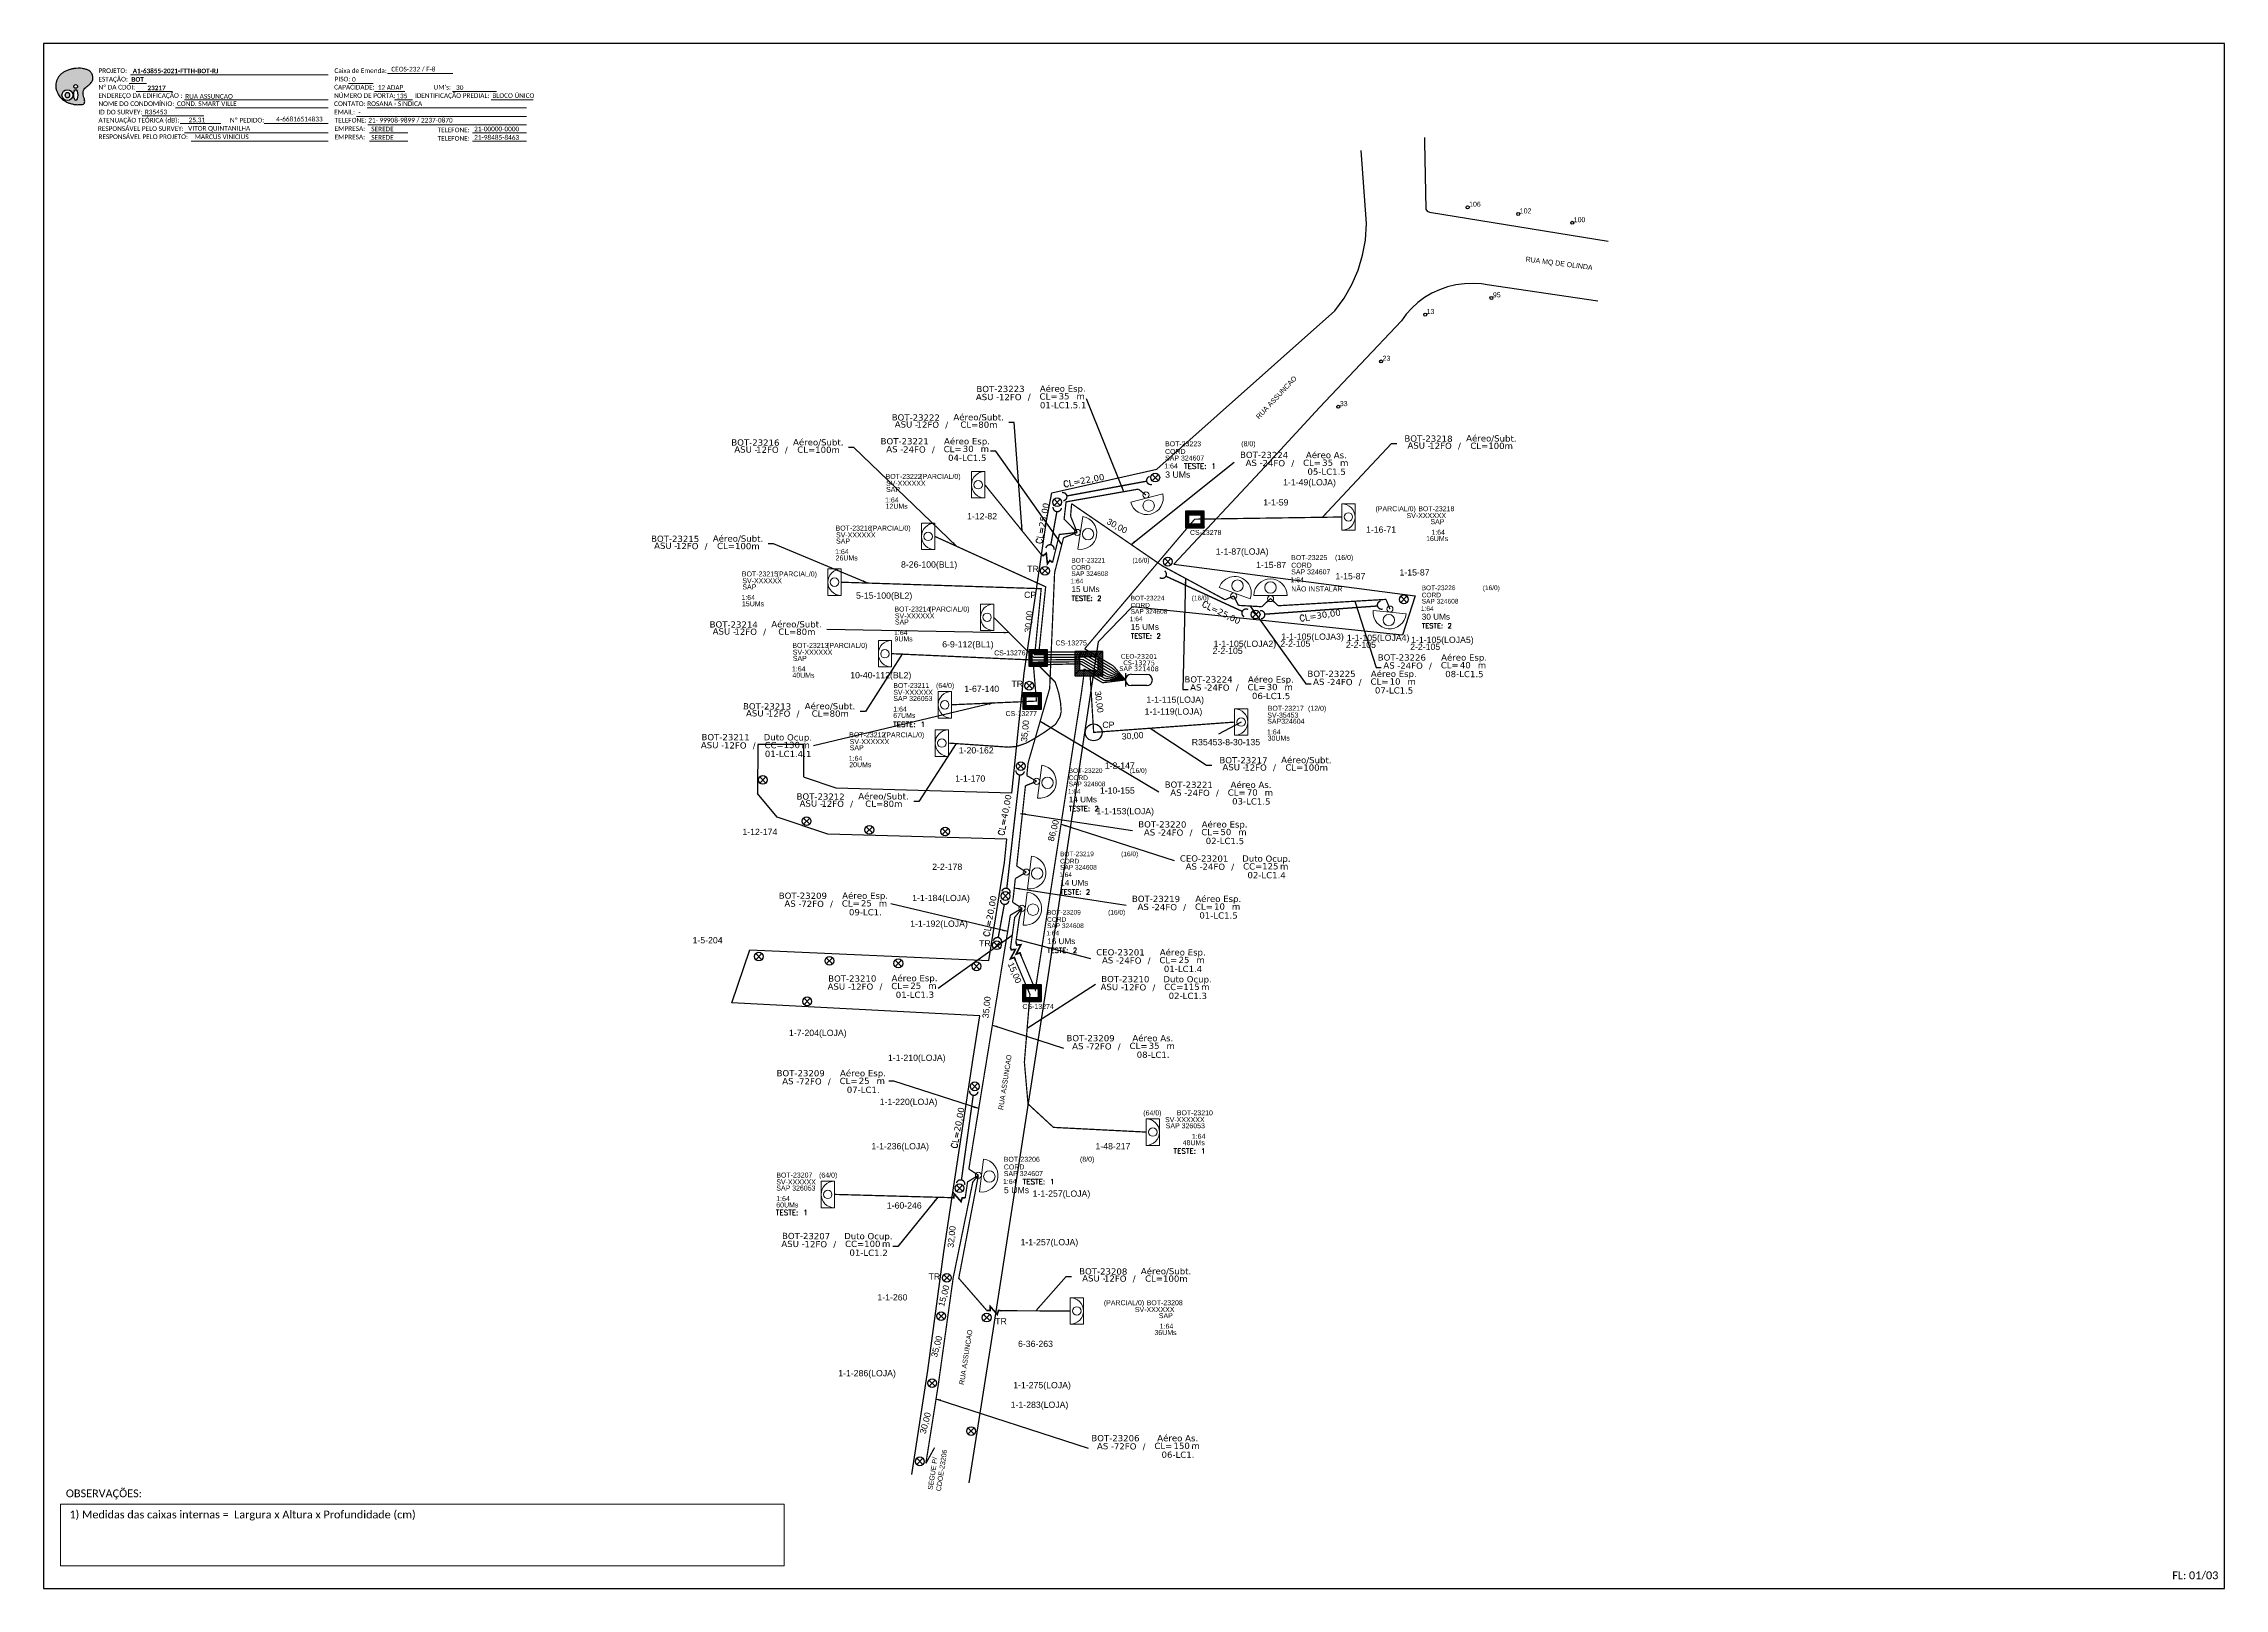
# Model space of a CAD drawing. Header units: inches. Extents: x 950 to 3755, y 850 to 1444.
# Drawn here: x 950 to 1788, y 850 to 1444 of the extents above; entities that cross this region are included whole.
import ezdxf
from ezdxf.enums import TextEntityAlignment as Align

# ---------------------------------------------------------------- set-up
doc = ezdxf.new("R2010")
doc.units = ezdxf.units.IN
doc.header["$MEASUREMENT"] = 0
for name, color, linetype in [('10.1-Caixas Subterrâneas', 5, 'Continuous'), ('20.4-CEOS', 1, 'Continuous'), ('20.5-CEO', 1, 'Continuous'), ('CAP a instalar', 1, 'Continuous'), ('label_cabos', 7, 'Continuous'), ('Legenda', 1, 'Continuous'), ('locais', 7, 'Continuous'), ('Quadra', 98, 'Continuous'), ('Subida Lateral', 5, 'Continuous')]:
    doc.layers.add(name, color=color, linetype=linetype)
for name, color, linetype, lineweight in [("20.0-LEGENDA DOS CDO'S", 1, 'Continuous', 0), ('20.1-CDO_INTERIOR', 1, 'Continuous', 0), ('20.2-CDO_POSTE', 1, 'Continuous', 5), ('20.6-CORDOALHA_SUPORTE', 7, 'Continuous', 25), ('CORDOALHA_SUPORTE', 7, 'Continuous', 25)]:
    doc.layers.add(name, color=color, linetype=linetype, lineweight=lineweight)
doc.layers.add('EXTRA', color=50, linetype='Continuous', plot=False)
doc.styles.add('ARIAL', font='arial.ttf')
doc.styles.add('DIGICADE', font='arial.ttf')
doc.styles.add('ROMANS', font='romans.shx')
doc.styles.add('siredit', font='verdana.ttf')
doc.styles.add('WMF-Calibri0', font='calibri.ttf')
doc.styles.add('WMF-Calibri1', font='calibrib.ttf')
doc.linetypes.add('FENCELINE1', pattern='A,0.25,-0.1,[133,ltypeshp.shx,S=0.1,R=0,X=-0.1,Y=0],-0.1,1', length=1.45)
doc.dimstyles.new('CC', dxfattribs={"dimtxt": 1, "dimasz": 2, "dimexe": 0.18, "dimexo": 0.0625, "dimgap": 0.09, "dimtad": 0, "dimdec": 0, "dimrnd": 1, "dimzin": 0, "dimdsep": 46, "dimtxsty": 'siredit', "dimblk": 'NONE', "dimcen": 0, "dimse1": 1, "dimse2": 1, "dimsd1": 1, "dimsd2": 1, "dimclrt": 7, "dimadec": 0, "dimazin": 0, "dimtfac": 1, "dimtdec": 0, "dimtofl": 0, "dimtmove": 0, "dimatfit": 3, "dimfxl": 0, "dimtolj": 1, "dimtzin": 0, "dimarcsym": 0})

msp = doc.modelspace()

# ---------------------------------------------------------------- texts
at = {"color": 7, "lineweight": 0, "style": 'WMF-Calibri0'}
for s, height, p in [('PROJETO:', 1.793, (970.76, 1432.7)), ('Caixa de Emenda:', 1.7927, (1061.51, 1432.7)), ('ESTAÇÃO:', 1.793, (970.76, 1429.42)), ('Nº DA CDOI:', 1.7927, (970.76, 1426.35)), ('CAPACIDADE:', 1.7927, (1061.4, 1426.35)), ('PISO:', 1.793, (1061.58, 1429.46)), ("UM's:", 1.793, (1099.65, 1426.35)), ('ENDEREÇO DA EDIFICAÇÃO :', 1.7927, (970.76, 1423.12)), ('NOME DO CONDOMÍNIO:', 1.7927, (970.76, 1420)), ('ID DO SURVEY:', 1.7927, (970.76, 1416.77)), ('COND. SMART VILLE', 1.7927, (1000.97, 1420)), ('CONTATO: ROSANA - SINDICA', 1.7927, (1061.4, 1420)), ('EMAIL:', 1.793, (1061.4, 1416.77)), ('NÚMERO DE PORTA:', 1.7927, (1061.4, 1423.12)), ('IDENTIFICAÇÃO PREDIAL:', 1.7927, (1092.49, 1423.12)), ('BLOCO ÚNICO', 1.7927, (1122.23, 1423.12)), ('RESPONSÁVEL PELO SURVEY:', 1.7927, (970.52, 1410.42)), ('ATENUAÇÃO TEÓRICA (dB):', 1.7927, (970.76, 1413.65)), ('RESPONSÁVEL PELO PROJETO:', 1.7927, (970.76, 1407.3)), ('Nº PEDIDO:', 1.793, (1021.34, 1413.66)), ('TELEFONE: 21- 99908-9899 / 2237-0870', 1.7927, (1061.59, 1413.65)), ('EMPRESA:', 1.793, (1061.59, 1410.42)), ('EMPRESA:', 1.793, (1061.59, 1407.18)), ('TELEFONE:', 1.793, (1101.19, 1409.91)), ('TELEFONE:', 1.793, (1101.19, 1406.68))]:
    msp.add_text(s, height=height, dxfattribs=at).set_placement(p)
at = {"color": 7, "linetype": 'Continuous'}
for s, height, style, p in [('A1-63855-2021-FTTH-BOT-RJ', 1.7927, 'WMF-Calibri1', (983.95, 1432.61)), ('CEOS-232 / F-8', 1.7927, 'WMF-Calibri0', (1083.37, 1433.28)), ('BOT', 1.793, 'WMF-Calibri1', (983.44, 1429.33)), ('0', 1.79, 'WMF-Calibri0', (1068.28, 1429.32)), ('RUA ASSUNCAO', 1.7927, 'WMF-Calibri0', (1004.14, 1422.83)), ('-', 1.79, 'WMF-Calibri0', (1070.76, 1416.62)), ('135', 1.793, 'WMF-Calibri0', (1085.32, 1422.97)), ('VITOR QUINTANILHA', 1.7927, 'WMF-Calibri0', (1005.27, 1410.51)), ('MARCUS VINICIUS', 1.7927, 'WMF-Calibri0', (1007.76, 1407.27)), ('SEREDE', 1.793, 'WMF-Calibri0', (1075.65, 1410.27)), ('SEREDE', 1.793, 'WMF-Calibri0', (1075.65, 1407.03)), ('21-00000-0000', 1.7927, 'WMF-Calibri0', (1115.25, 1410.29)), ('21-98485-8463', 1.7927, 'WMF-Calibri0', (1115.25, 1407.03))]:
    msp.add_text(s, height=height, dxfattribs=dict(at, style=style)).set_placement(p)
at = {"color": 7, "linetype": 'Continuous', "style": 'WMF-Calibri1'}
msp.add_text('23217', height=1.793, dxfattribs=at).set_placement((993.14, 1426.07), align=Align.CENTER)
at = {"color": 0, "linetype": 'Continuous', "style": 'WMF-Calibri0'}
for s, p in [('12 ADAP', (1078.15, 1426.23)), ('30', (1108.27, 1426.2)), ('R35453', (988.61, 1416.8))]:
    msp.add_text(s, height=1.793, dxfattribs=at).set_placement(p)
at = {"color": 0, "lineweight": 0, "style": 'WMF-Calibri0'}
msp.add_text('25,31', height=1.793, dxfattribs=at).set_placement((1005.46, 1413.74))
at = {"color": 7, "style": 'WMF-Calibri0'}
msp.add_text('4-66816514833', height=1.7927, dxfattribs=at).set_placement((1039.14, 1414.07))
at = {"lineweight": 0, "char_height": 3, "width": 277.1819, "attachment_point": 1, "style": 'WMF-Calibri0'}
for s, insert in [('OBSERVAÇÕES:', (958.25, 888.02)), ('1) Medidas das caixas internas =  Largura x Altura x Profundidade (cm)', (959.6, 879.9)), ('FL: 01/03', (1768.22, 856.52))]:
    msp.add_mtext(s, dxfattribs=dict(at, insert=insert))
at = {"style": 'ARIAL'}
for tag, rotation, p in [('1-1-49(LOJA)', 359.96712, (1436.45, 1274.12)), ('1-1-59', 359.96712, (1423.51, 1266.39)), ('1-12-82', 359.96712, (1310.54, 1261.06)), ('30,00', 331.44465, (1361.91, 1257.47)), ('1-16-71', 359.96712, (1463.96, 1255.93)), ('1-1-87(LOJA)', 359.96712, (1410.57, 1247.49)), ('8-26-100(BL1)', 359.96712, (1290.18, 1242.51)), ('1-15-87', 359.96712, (1421.7, 1242.33)), ('1-15-87', 359.96712, (1476.85, 1239.47)), ('5-15-100(BL2)', 359.96712, (1272.9, 1230.55)), ('1-15-87', 359.96712, (1452.17, 1238.01)), ('30,00', 84.06265, (1329.65, 1221.57)), ('1-1-105(LOJA3)', 359.96712, (1437.63, 1214.77)), ('1-1-105(LOJA4)', 359.96712, (1462.86, 1214.33)), ('1-1-105(LOJA5)', 359.96712, (1487.55, 1213.53)), ('6-9-112(BL1)', 359.96712, (1305.09, 1211.82)), ('2-2-105', 359.96712, (1404.98, 1209.34)), ('1-1-105(LOJA2)', 359.96712, (1411.61, 1212.03)), ('2-2-105', 359.96712, (1431, 1212.08)), ('2-2-105', 359.96712, (1456.23, 1211.65)), ('2-2-105', 359.96712, (1480.93, 1210.85)), ('10-40-112(BL2)', 359.96712, (1271.6, 1199.96)), ('1-67-140', 359.96712, (1310.4, 1194.72)), ('30,00', 277.63321, (1354.39, 1190.74)), ('1-1-115(LOJA)', 359.96712, (1384.8, 1190.54)), ('35,00', 84.06265, (1328.24, 1179.55)), ('1-1-119(LOJA)', 359.96712, (1384.13, 1185.99)), ('30,00', 4.17715, (1368.51, 1176.66)), ('R35453-8-30-135', 359.96712, (1404.32, 1174.2)), ('1-20-162', 359.96712, (1308.3, 1171.04)), ('1-2-147', 359.96712, (1363.51, 1165.2)), ('1-1-170', 359.96712, (1305.99, 1160.21)), ('1-10-155', 359.96712, (1362.56, 1155.62)), ('1-1-153(LOJA)', 359.96712, (1365.59, 1147.64)), ('1-12-174', 359.96712, (1225.11, 1139.7)), ('86,00', 75.34328, (1339.12, 1141.1)), ('2-2-178', 359.96712, (1297.15, 1126.29)), ('1-1-184(LOJA)', 359.96712, (1294.76, 1114.27)), ('1-1-192(LOJA)', 359.96712, (1293.99, 1104.4)), ('1-5-204', 359.96712, (1205, 1098.02)), ('15,00', 293.27789, (1322, 1086.25)), ('35,00', 84.06265, (1313.45, 1073.32)), ('1-7-204(LOJA)', 359.96712, (1247.38, 1062.41)), ('1-1-210(LOJA)', 359.96712, (1285.43, 1052.84)), ('1-1-220(LOJA)', 359.96712, (1282.28, 1035.88)), ('1-1-236(LOJA)', 359.96712, (1279.05, 1018.82)), ('1-48-217', 359.96712, (1360.87, 1018.82)), ('1-60-246', 359.96712, (1280.63, 996.04)), ('1-1-257(LOJA)', 359.96712, (1341.07, 1000.6)), ('32,00', 84.06265, (1300.02, 985.07)), ('1-1-257(LOJA)', 359.96712, (1336.43, 981.93)), ('15,00', 75.34328, (1296.99, 962.2)), ('1-1-260', 359.96712, (1276.08, 960.71)), ('35,00', 75.34328, (1294.24, 942.72)), ('6-36-263', 359.96712, (1331.09, 942.83)), ('1-1-286(LOJA)', 359.96712, (1266.32, 931.55)), ('1-1-275(LOJA)', 359.96712, (1333.61, 926.96)), ('30,00', 75.34328, (1289.89, 913.28)), ('1-1-283(LOJA)', 359.96712, (1332.64, 919.42))]:
    msp.add_attdef(tag, text='(XX/YY)', height=2.4, rotation=rotation, dxfattribs=at).set_placement(p, align=Align.CENTER)
at = {"color": 1, "style": 'ARIAL'}
for p in [(1330.14, 1240.8), (1324.08, 1196.62), (1311.64, 1096.83), (1292.23, 968.7), (1317.84, 951.53)]:
    msp.add_attdef('TR', text='(XX/YY)', height=2.4, rotation=359.96712, dxfattribs=at).set_placement(p, align=Align.CENTER)
at = {"color": 5, "style": 'ARIAL'}
for p in [(1329.03, 1230.83), (1359.12, 1180.86)]:
    msp.add_attdef('CP', text='(XX/YY)', height=2.4, rotation=359.96712, dxfattribs=at).set_placement(p, align=Align.CENTER)
at = {"layer": '10.1-Caixas Subterrâneas', "color": 30, "style": 'ARIAL'}
for s, p in [('CS-13278', (1390.5, 1255.06)), ('CS-13276', (1315.19, 1208.76)), ('CS-13275', (1338.77, 1212.58)), ('CS-13277', (1319.58, 1185.42)), ('CS-13274', (1326.07, 1072.8))]:
    msp.add_text(s, height=1.92, dxfattribs=at).set_placement(p)
at = {"layer": "20.0-LEGENDA DOS CDO'S", "color": 0, "style": 'ARIAL'}
for s, rotation, p in [('BOT-23222', 359.97241, (1273.44, 1276.61)), ('  SV-XXXXXX', 359.97241, (1272.13, 1273.99)), ('  1:64', 359.97241, (1271.77, 1267.56)), ('12UMs', 359.97241, (1273.45, 1265.13)), ('  SAP', 359.97241, (1272.13, 1271.62)), ('BOT-23216', 359.97241, (1254.22, 1256.74)), (' SV-XXXXXX', 0.02759, (1473.03, 1261.57)), ('   BOT-23218', 0.02759, (1476.06, 1264.19)), ('SAP', 0.02759, (1482.96, 1259.21)), ('  1:64', 359.97241, (1252.55, 1247.69)), ('  SV-XXXXXX', 359.97241, (1252.91, 1254.12)), ('  SAP', 359.97241, (1252.91, 1251.75)), ('  16UMs', 0.02759, (1479.8, 1252.71)), ('1:64', 0.02759, (1483.31, 1255.15)), ('26UMs', 359.97241, (1254.23, 1245.26)), ('BOT-23215', 359.97241, (1218.2, 1239.12)), ('  SV-XXXXXX', 359.97241, (1216.89, 1236.5)), ('  SAP', 359.97241, (1216.89, 1234.13)), ('  1:64', 359.97241, (1216.53, 1230.07)), ('15UMs', 359.97241, (1218.22, 1227.64)), ('BOT-23214', 359.97241, (1276.85, 1225.62)), ('  SV-XXXXXX', 359.97241, (1275.54, 1223)), ('  1:64', 359.97241, (1275.18, 1216.57)), ('9UMs', 359.97241, (1276.87, 1214.14)), ('  SAP', 359.97241, (1275.54, 1220.63)), ('BOT-23213', 359.97241, (1237.61, 1211.64)), ('  SV-XXXXXX', 359.97241, (1236.29, 1209.02)), ('  SAP', 359.97241, (1236.29, 1206.66)), ('  1:64', 359.97241, (1235.94, 1202.59)), ('40UMs', 359.97241, (1237.62, 1200.16)), ('SAP 326053', 359.97241, (1276.41, 1191.23)), ('SV-XXXXXX', 359.97241, (1276.41, 1193.6)), ('BOT-23211', 0.11799, (1276.41, 1196.21)), ('67UMs', 359.97241, (1276.39, 1184.73)), ('1:64', 359.97241, (1276.39, 1187.17)), ('BOT-23212', 359.97241, (1259.47, 1177.26)), ('  SV-XXXXXX', 359.97241, (1258.16, 1174.64)), ('  SAP', 359.97241, (1258.16, 1172.27)), ('  1:64', 359.97241, (1257.8, 1168.21)), ('20UMs', 359.97241, (1259.48, 1165.77)), ('BOT-23210', 359.88201, (1385.44, 1031.93)), ('SV-XXXXXX', 0.02759, (1380.92, 1029.28)), ('SAP 326053', 0.02759, (1381.18, 1026.92)), ('1:64', 0.02759, (1391.2, 1022.86)), ('48UMs', 0.02759, (1387.71, 1020.42)), ('SV-XXXXXX', 359.97241, (1231.43, 1005.33)), ('BOT-23207', 0.11799, (1231.43, 1007.95)), ('60UMs', 359.97241, (1231.41, 996.47)), ('SAP 326053', 359.97241, (1231.42, 1002.97)), ('1:64', 359.97241, (1231.41, 998.9)), (' SV-XXXXXX', 0.02759, (1368.58, 956.26)), ('   BOT-23208', 0.02759, (1371.61, 958.88)), ('  36UMs', 0.02759, (1375.35, 947.4)), ('SAP', 0.02759, (1378.52, 953.9)), ('1:64', 0.02759, (1378.86, 949.84))]:
    msp.add_text(s, height=1.92, rotation=rotation, dxfattribs=at).set_placement(p)
for s, rotation, p in [('          (PARCIAL/0)', 359.97241, (1290.82, 1276.6)), ('          (PARCIAL/0)', 359.97241, (1271.6, 1256.73)), ('(PARCIAL/0)', 0.02759, (1469.58, 1264.19)), ('          (PARCIAL/0)', 359.97241, (1235.58, 1239.11)), ('          (PARCIAL/0)', 359.97241, (1294.23, 1225.61)), ('          (PARCIAL/0)', 359.97241, (1254.98, 1211.63)), ('(64/0)', 359.97241, (1296.35, 1196.21)), ('          (PARCIAL/0)', 359.97241, (1276.85, 1177.25)), ('(64/0)', 0.02759, (1376.04, 1031.9)), ('(64/0)', 359.97241, (1251.37, 1007.94)), ('(PARCIAL/0)', 0.02759, (1365.13, 958.88))]:
    msp.add_text(s, height=1.92, rotation=rotation, dxfattribs=at).set_placement(p, align=Align.CENTER)
at = {"layer": "20.0-LEGENDA DOS CDO'S", "color": 1, "style": 'ARIAL'}
for s, p in [('SAP324604', (1420.2, 1182.46)), (' SV-35453', (1419.49, 1184.83)), ('   BOT-23217', (1418.18, 1187.45)), ('1:64', (1420.13, 1178.36)), ('  30UMs', (1418.88, 1175.97))]:
    msp.add_text(s, height=1.92, rotation=0.02759, dxfattribs=at).set_placement(p)
msp.add_text('(12/0)', height=1.92, rotation=0.02759, dxfattribs=at).set_placement((1439.39, 1187.44), align=Align.CENTER)
at = {"layer": '20.4-CEOS', "color": 5, "style": 'siredit'}
msp.add_text('CEO-23201', height=1.817, rotation=359.51963, dxfattribs=at).set_placement((1370.94, 1209.27), align=Align.TOP_CENTER)
at = {"layer": '20.5-CEO', "color": 5, "style": 'siredit'}
for s, p in [('SAP 321408', (1370.92, 1204.53)), ('CS-13275', (1370.94, 1206.8))]:
    msp.add_text(s, height=1.825, rotation=359.51963, dxfattribs=at).set_placement(p, align=Align.TOP_CENTER)
at = {"layer": 'Quadra', "char_height": 1.92, "attachment_point": 1, "style": 'DIGICADE'}
for s, insert, width in [('\\fArial|b0|i0|c0|p34;\\W1.0000000000;\\T1.0000000000;\\o\\l106', (1497.83, 1383.19), 4.9283), ('\\fArial|b0|i0|c0|p34;\\W1.0000000000;\\T1.0000000000;\\o\\l106', (1497.83, 1383.19), 4.9283), ('\\fArial|b0|i0|c0|p34;\\W1.0000000000;\\T1.0000000000;\\o\\l102', (1517.3, 1380.63), 4.9283), ('\\fArial|b0|i0|c0|p34;\\W1.0000000000;\\T1.0000000000;\\o\\l102', (1517.3, 1380.63), 4.9283), ('\\fArial|b0|i0|c0|p34;\\W1.0000000000;\\T1.0000000000;\\o\\l100', (1538.06, 1377.24), 4.9283), ('\\fArial|b0|i0|c0|p34;\\W1.0000000000;\\T1.0000000000;\\o\\l100', (1538.06, 1377.24), 4.9283), ('\\fArial|b0|i0|c0|p34;\\W1.0000000000;\\T1.0000000000;\\o\\l13', (1481.51, 1341.94), 3.4366), ('\\fArial|b0|i0|c0|p34;\\W1.0000000000;\\T1.0000000000;\\o\\l13', (1481.51, 1341.94), 3.4366), ('\\fArial|b0|i0|c0|p34;\\W1.0000000000;\\T1.0000000000;\\o\\l95', (1506.98, 1348.36), 3.6174), ('\\fArial|b0|i0|c0|p34;\\W1.0000000000;\\T1.0000000000;\\o\\l95', (1506.98, 1348.36), 3.6174), ('\\fArial|b0|i0|c0|p34;\\W1.0000000000;\\T1.0000000000;\\o\\l23', (1464.55, 1323.95), 3.6501), ('\\fArial|b0|i0|c0|p34;\\W1.0000000000;\\T1.0000000000;\\o\\l23', (1464.55, 1323.95), 3.6501), ('\\fArial|b0|i0|c0|p34;\\W1.0000000000;\\T1.0000000000;\\o\\l33', (1448.11, 1306.52), 3.616), ('\\fArial|b0|i0|c0|p34;\\W1.0000000000;\\T1.0000000000;\\o\\l33', (1448.11, 1306.52), 3.616)]:
    msp.add_mtext(s, dxfattribs=dict(at, insert=insert, width=width))
at = {"layer": 'Quadra', "insert": (1519.7, 1362.12), "char_height": 1.92, "width": 26.474, "attachment_point": 1, "rotation": 352.68807, "style": 'DIGICADE'}
msp.add_mtext('\\fArial|b0|i0|c0|p34;\\W1.0000000000;\\T1.0000000000;\\o\\lRUA MQ DE OLINDA', dxfattribs=at)
at = {"layer": 'Quadra', "color": 2, "char_height": 1.92, "attachment_point": 1, "style": 'DIGICADE'}
for s, insert, width, rotation in [('\\fArial|b0|i0|c0|p34;\\W1.0000000000;\\T1.0000000000;\\o\\lRUA MQ DE OLINDA', (1519.7, 1362.12), 26.474, 352.68807), ('\\fArial|b0|i0|c0|p34;\\W1.0000000000;\\T1.0000000000;\\o\\lRUA ASSUNCAO', (1415.66, 1300.76), 21.9962, 46.89442), ('\\o\\l\\fArial|b0|i0|c0|p34;\\T1.0000000000;\\W1.0000000000;RUA ASSUNCAO', (1316.75, 1034.15), 21.9962, 81.156), ('\\o\\l\\fArial|b0|i0|c0|p34;\\T1.0000000000;\\W1.0000000000;RUA ASSUNCAO', (1301.69, 928.44), 21.9962, 81.156), ('SEGUE P/ CDOE-23206', (1289.62, 888.06), 21.9962, 81.156)]:
    msp.add_mtext(s, dxfattribs=dict(at, insert=insert, width=width, rotation=rotation))

# ---------------------------------------------------------------- blocks, each defined once
blk = doc.blocks.new('POSTE')
at = {"layer": 'locais', "color": 10}
for points in [[(1, -0.99), (-1, 0.99)], [(0.99, 1), (-0.99, -1)]]:
    blk.add_lwpolyline(points, dxfattribs=at)
blk.add_circle((0, 0), 1.41, dxfattribs=at)
blk = doc.blocks.new('*X6')
at = {"color": 0, "linetype": 'Continuous'}
for p, q in [((-1.25, 0.34099), (-0.49099, 1.1)), ((-1.25, 0.517767), (-0.667767, 1.1)), ((-1.25, 0.694544), (-0.844544, 1.1)), ((-1.25, 0.87132), (-1.02132, 1.1)), ((-1.25, 1.048097), (-1.198097, 1.1)), ((-1.25, 0.164214), (-0.8035, 0.610714)), ((-1.25, -0.012563), (-0.8035, 0.433937)), ((-1.25, -0.18934), (-0.8035, 0.25716)), ((-1.25, -0.366117), (-0.8035, 0.080383)), ((-0.789214, 0.625), (-0.314214, 1.1)), ((-0.612437, 0.625), (-0.137437, 1.1)), ((-0.43566, 0.625), (0.03934, 1.1)), ((-0.258883, 0.625), (0.216117, 1.1)), ((-0.082107, 0.625), (0.392893, 1.1)), ((0.09467, 0.625), (0.56967, 1.1)), ((0.271447, 0.625), (0.746447, 1.1)), ((0.448223, 0.625), (0.923223, 1.1)), ((0.625, 0.625), (1.1, 1.1)), ((0.801777, 0.625), (1.25, 1.073223)), ((0.8035, 0.449947), (1.25, 0.896447)), ((0.8035, 0.27317), (1.25, 0.71967)), ((0.8035, 0.096393), (1.25, 0.542893)), ((0.8035, -0.080383), (1.25, 0.366117)), ((0.8035, -0.25716), (1.25, 0.18934)), ((0.8035, -0.433937), (1.25, 0.012563)), ((-1.25, -0.542893), (-0.8035, -0.096393)), ((-1.25, -0.71967), (-0.8035, -0.27317)), ((-1.25, -0.896447), (-0.8035, -0.449947)), ((-1.25, -1.073223), (-0.801777, -0.625)), ((-1.1, -1.1), (-0.625, -0.625)), ((-0.923223, -1.1), (-0.448223, -0.625)), ((-0.746447, -1.1), (-0.271447, -0.625)), ((-0.56967, -1.1), (-0.09467, -0.625)), ((-0.392893, -1.1), (0.082107, -0.625)), ((-0.216117, -1.1), (0.258883, -0.625)), ((-0.03934, -1.1), (0.43566, -0.625)), ((0.137437, -1.1), (0.612437, -0.625)), ((0.314214, -1.1), (0.789214, -0.625)), ((0.49099, -1.1), (1.25, -0.34099)), ((0.667767, -1.1), (1.25, -0.517767)), ((0.8035, -0.610714), (1.25, -0.164214)), ((0.844544, -1.1), (1.25, -0.694544)), ((1.02132, -1.1), (1.25, -0.87132)), ((1.198097, -1.1), (1.25, -1.048097))]:
    blk.add_line(p, q, dxfattribs=at)
blk = doc.blocks.new('MANHOLE_MQ')
at = {"color": 0, "linetype": 'Continuous'}
for p, q in [((0.00000623, 0.00000569), (-0.00000627, 0.00000569)), ((-0.00000627, 0.00000569), (-0.00000627, -0.00000531)), ((-0.00000404, 0.00000331), (0.00000399, 0.00000331)), ((-0.00000404, -0.00000294), (-0.00000404, 0.00000331)), ((0.00000399, 0.00000331), (0.00000399, -0.00000294)), ((0.00000623, -0.00000531), (0.00000623, 0.00000569)), ((-0.00000627, -0.00000531), (0.00000623, -0.00000531)), ((0.00000399, -0.00000294), (-0.00000404, -0.00000294)), ((0.00000399, -0.00000294), (0.00000399, -0.00000294))]:
    blk.add_line(p, q, dxfattribs=at)
at = {"color": 0, "linetype": 'Continuous', "xscale": 5e-06, "yscale": 5e-06, "zscale": 1e-05}
blk.add_blockref('*X6', (-0.00000002, 0.00000019), dxfattribs=at)
blk = doc.blocks.new('*U7')
at = {"color": 0}
blk.add_line((2.14, -0.58), (-2.1, -0.68), dxfattribs=at)
for centre, radius in [((0, 0.38), 0.733), ((0.03, -1.03), 0.393)]:
    blk.add_circle(centre, radius, dxfattribs=at)
blk.add_arc((0.02, -0.63), 2.12, 1.3782, 181.3782, dxfattribs=at)
blk = doc.blocks.new('Inst CDOE-8 CAIXA DIST OPT CDOE 48F_8D C_SPL OPTAP')
at = {"layer": "20.0-LEGENDA DOS CDO'S", "color": 0}
for tag, p, style, flags in [('ID_ATIVIDADE', (0.12, 6.47), 'ARIAL', 3), ('FATOR', (7.92, 6.47), 'ARIAL', 1), ('QTDE', (0.23, -0.97), 'DIGICADE', 3)]:
    blk.add_attdef(tag, p, '', height=0.8, rotation=0.118, dxfattribs=dict(at, style=style, flags=flags))
at = {"layer": "20.0-LEGENDA DOS CDO'S", "color": 0, "style": 'ARIAL'}
for tag, p, height in [('SAP', (0.12, 2.96), 0.8), ('CORDOALHA', (0.12, 4.02), 0.8), ('FID', (0.12, 5.25), 0.8), ('FIBRAS_UTILIZADAS', (2.38, 5.26), 0.8), ('1:XX', (-0.01, 1.7), 0.8), ('UMS', (0.14, 0.22), 1)]:
    blk.add_attdef(tag, p, '', height=height, rotation=0.118, dxfattribs=at)
blk = doc.blocks.new('Teste  FTTH')
at = {"color": 0, "lineweight": 0, "style": 'ROMANS'}
for tag, p in [('TESTE', (-2.3, -0.29)), ('QTDE', (0.21, -0.29))]:
    blk.add_attdef(tag, p, '', height=0.48, dxfattribs=at)
for tag, p, flags in [('FID', (-2.23, -1.25), 1), ('FATOR', (-2.23, -2.03), 3), ('ID_ATIVIDADE', (-2.23, -2.72), 3)]:
    blk.add_attdef(tag, p, '', height=0.48, dxfattribs=dict(at, flags=flags))
blk = doc.blocks.new('Inst CDOE-16 CAIXA DIST OPT CDOE 48F_16D C_SPL_2_1_8')
at = {"layer": "20.0-LEGENDA DOS CDO'S", "color": 0, "style": 'ARIAL'}
for tag, p, height in [('SAP', (0.12, 2.96), 0.8), ('CORDOALHA', (0.12, 4.02), 0.8), ('FID', (0.12, 5.25), 0.8), ('1:XX', (-0.01, 1.7), 0.8), ('UMS', (0.14, 0.22), 1)]:
    blk.add_attdef(tag, p, '', height=height, rotation=0.118, dxfattribs=at)
at = {"layer": "20.0-LEGENDA DOS CDO'S", "color": 0}
for tag, p, style, flags in [('ID_ATIVIDADE', (0.12, 6.47), 'ARIAL', 3), ('FATOR', (7.92, 6.47), 'ARIAL', 1), ('QTDE', (0.1, -1.17), 'DIGICADE', 3)]:
    blk.add_attdef(tag, p, '', height=0.8, rotation=0.118, dxfattribs=dict(at, style=style, flags=flags))
at = {"layer": "20.0-LEGENDA DOS CDO'S", "color": 0, "style": 'ARIAL'}
blk.add_attdef('FIBRAS_UTILIZADAS', text='', height=0.8, rotation=0.118, dxfattribs=at).set_placement((8.08, 5.26), align=Align.CENTER)
blk = doc.blocks.new('Inst CORD BENZINAL 4.55MM 3F (sem recursos)')
at = {"layer": '20.6-CORDOALHA_SUPORTE', "color": 0, "lineweight": 0, "style": 'ROMANS'}
for tag, p, flags in [('FATOR', (-5.2, -4.44), 3), ('ID_ATIVIDADE', (-5.2, -6.67), 3), ('FID', (-5.2, -8.9), 1)]:
    blk.add_attdef(tag, p, '', height=1, dxfattribs=dict(at, flags=flags))
blk.add_attdef('LANCE', text='', height=1, dxfattribs=at).set_placement((-0.54, -2.21), align=Align.RIGHT)
at = {"layer": '20.6-CORDOALHA_SUPORTE', "color": 0, "style": 'siredit'}
blk.add_attdef('QTDE', (-0.54, -2.21), '', height=1, rotation=359.69, dxfattribs=at)
blk = doc.blocks.new('LEGENDA DOS CABOS')
at = {"layer": 'EXTRA', "color": 0, "style": 'siredit'}
for tag, p in [('ID', (4.6, 0.97)), ('XX', (9.03, 0.97))]:
    blk.add_attdef(tag, text='', height=0.48, rotation=359.69, dxfattribs=at).set_placement(p, align=Align.MIDDLE_CENTER)
at = {"layer": 'Legenda', "color": 0, "style": 'siredit'}
for tag, p in [('TIPO_CABO', (1.31, 0)), ('CABO', (4.69, -0.05)), ('/', (6.81, -0.05)), ('METROS', (10.03, -0.05))]:
    blk.add_attdef(tag, text='', height=0.8, rotation=359.69, dxfattribs=at).set_placement(p, align=Align.MIDDLE_CENTER)
blk = doc.blocks.new('_None')
blk = doc.blocks.new('CDOE_CT_POSTE')
at = {"layer": "20.0-LEGENDA DOS CDO'S", "color": 0, "style": 'ARIAL'}
for tag, p in [('CDO_N', (0.12, 5.25)), ('CORDOALHA', (0.12, 4.02)), ('SAP', (0.12, 2.96)), ('1:XX', (0.14, 1.23)), ('UMS', (0.14, 0.22))]:
    blk.add_attdef(tag, p, '', height=0.68, rotation=0.118, dxfattribs=at)
blk.add_attdef('FIBRAS_UTILIZADAS', text='', height=0.68, rotation=0.118, dxfattribs=at).set_placement((7.83, 5.26), align=Align.CENTER)
blk = doc.blocks.new('Inst CB AS CFOA-SM-AS-80-TS-72')
at = {"layer": 'label_cabos', "color": 0, "style": 'siredit'}
for tag, flags, p in [('ID_ATIVIDADE', 3, (1.31, 2.67)), ('FATOR', 1, (11.56, 2.55))]:
    blk.add_attdef(tag, text='', height=1, rotation=359.69, dxfattribs=dict(at, flags=flags)).set_placement(p, align=Align.MIDDLE_CENTER)
for tag, p in [('TIPO_CABO', (1.76, 0)), ('DESTINO_CABO', (3.13, 1.26)), ('CABO', (4.69, -0.05)), ('/', (7.71, -0.05)), ('LANCE', (10.81, 0)), ('TIPO_CABO', (13.11, 1.24)), ('UND', (15.96, 0)), ('FID', (13.15, -1.41))]:
    blk.add_attdef(tag, text='', height=1, rotation=359.69, dxfattribs=at).set_placement(p, align=Align.MIDDLE_CENTER)
blk.add_attdef('QTDE', (12.43, -0.47), '', height=1, rotation=359.69, dxfattribs=at)
blk = doc.blocks.new('Inst CB ESP CFOA-SM-AS-80-TS-72')
at = {"layer": 'label_cabos', "color": 0, "style": 'siredit'}
for tag, flags, p in [('ID_ATIVIDADE', 3, (1.31, 2.67)), ('FATOR', 1, (11.56, 2.55))]:
    blk.add_attdef(tag, text='', height=1, rotation=359.69, dxfattribs=dict(at, flags=flags)).set_placement(p, align=Align.MIDDLE_CENTER)
for tag, p in [('TIPO_CABO', (1.76, 0)), ('DESTINO_CABO', (3.13, 1.26)), ('CABO', (4.69, -0.05)), ('/', (7.71, -0.05)), ('LANCE', (10.81, 0)), ('TIPO_CABO', (13.11, 1.24)), ('UND', (15.96, 0)), ('FID', (13.15, -1.41))]:
    blk.add_attdef(tag, text='', height=1, rotation=359.69, dxfattribs=at).set_placement(p, align=Align.MIDDLE_CENTER)
blk.add_attdef('QTDE', (12.43, -0.47), '', height=1, rotation=359.69, dxfattribs=at)
blk = doc.blocks.new('Inst CB ESP CFOA-SM-AS-80-TS-24')
at = {"layer": 'label_cabos', "color": 0, "style": 'siredit'}
for tag, flags, p in [('ID_ATIVIDADE', 3, (1.31, 2.67)), ('FATOR', 1, (11.56, 2.55))]:
    blk.add_attdef(tag, text='', height=1, rotation=359.69, dxfattribs=dict(at, flags=flags)).set_placement(p, align=Align.MIDDLE_CENTER)
for tag, p in [('TIPO_CABO', (1.76, 0)), ('DESTINO_CABO', (3.13, 1.26)), ('CABO', (4.69, -0.05)), ('/', (7.71, -0.05)), ('LANCE', (10.81, 0)), ('TIPO_CABO', (13.11, 1.24)), ('UND', (15.96, 0)), ('FID', (13.15, -1.41))]:
    blk.add_attdef(tag, text='', height=1, rotation=359.69, dxfattribs=at).set_placement(p, align=Align.MIDDLE_CENTER)
blk.add_attdef('QTDE', (12.43, -0.47), '', height=1, rotation=359.69, dxfattribs=at)
blk = doc.blocks.new('Inst CB AS CFOA-SM-AS-80-TS-24')
at = {"layer": 'label_cabos', "color": 0, "style": 'siredit'}
for tag, flags, p in [('ID_ATIVIDADE', 3, (1.31, 2.67)), ('FATOR', 1, (11.56, 2.55))]:
    blk.add_attdef(tag, text='', height=1, rotation=359.69, dxfattribs=dict(at, flags=flags)).set_placement(p, align=Align.MIDDLE_CENTER)
for tag, p in [('TIPO_CABO', (1.76, 0)), ('DESTINO_CABO', (3.13, 1.26)), ('CABO', (4.69, -0.05)), ('/', (7.71, -0.05)), ('LANCE', (10.81, 0)), ('TIPO_CABO', (13.11, 1.24)), ('UND', (15.96, 0)), ('FID', (13.15, -1.41))]:
    blk.add_attdef(tag, text='', height=1, rotation=359.69, dxfattribs=at).set_placement(p, align=Align.MIDDLE_CENTER)
blk.add_attdef('QTDE', (12.43, -0.47), '', height=1, rotation=359.69, dxfattribs=at)
blk = doc.blocks.new('Inst CB ESP CFOA-SM-ASU-120-S-12')
at = {"layer": 'label_cabos', "color": 0, "style": 'siredit'}
for tag, flags, p in [('ID_ATIVIDADE', 3, (1.31, 2.67)), ('FATOR', 1, (11.56, 2.55))]:
    blk.add_attdef(tag, text='', height=1, rotation=359.69, dxfattribs=dict(at, flags=flags)).set_placement(p, align=Align.MIDDLE_CENTER)
for tag, p in [('TIPO_CABO', (1.26, 0)), ('DESTINO_CABO', (3.13, 1.26)), ('CABO', (4.69, -0.05)), ('/', (7.71, -0.05)), ('LANCE', (10.81, 0)), ('TIPO_CABO', (13.11, 1.24)), ('UND', (15.96, 0)), ('FID', (13.15, -1.41))]:
    blk.add_attdef(tag, text='', height=1, rotation=359.69, dxfattribs=at).set_placement(p, align=Align.MIDDLE_CENTER)
blk.add_attdef('QTDE', (12.43, -0.47), '', height=1, rotation=359.69, dxfattribs=at)
blk = doc.blocks.new('Inst CB DT OCUP CFOA-SM-ASU-120-S-12')
at = {"layer": 'label_cabos', "color": 0, "style": 'siredit'}
for tag, flags, p in [('ID_ATIVIDADE', 3, (1.31, 2.67)), ('FATOR', 1, (11.56, 2.55))]:
    blk.add_attdef(tag, text='', height=1, rotation=359.69, dxfattribs=dict(at, flags=flags)).set_placement(p, align=Align.MIDDLE_CENTER)
for tag, p in [('TIPO_CABO', (1.26, 0)), ('DESTINO_CABO', (3.13, 1.26)), ('CABO', (4.69, -0.05)), ('/', (7.71, -0.05)), ('LANCE', (10.91, 0)), ('TIPO_CABO', (13.11, 1.24)), ('UND', (15.96, 0)), ('FID', (13.15, -1.41))]:
    blk.add_attdef(tag, text='', height=1, rotation=359.69, dxfattribs=at).set_placement(p, align=Align.MIDDLE_CENTER)
blk.add_attdef('QTDE', (12.43, -0.47), '', height=1, rotation=359.69, dxfattribs=at)
blk = doc.blocks.new('Inst CB DT OCUP CFOA-SM-AS-80-TS-24')
at = {"layer": 'label_cabos', "color": 0, "style": 'siredit'}
for tag, flags, p in [('ID_ATIVIDADE', 3, (1.31, 2.67)), ('FATOR', 1, (11.56, 2.55))]:
    blk.add_attdef(tag, text='', height=1, rotation=359.69, dxfattribs=dict(at, flags=flags)).set_placement(p, align=Align.MIDDLE_CENTER)
for tag, p in [('TIPO_CABO', (1.76, 0)), ('DESTINO_CABO', (3.13, 1.26)), ('CABO', (4.69, -0.05)), ('/', (7.71, -0.05)), ('LANCE', (10.91, 0)), ('TIPO_CABO', (13.11, 1.24)), ('UND', (15.96, 0)), ('FID', (13.15, -1.41))]:
    blk.add_attdef(tag, text='', height=1, rotation=359.69, dxfattribs=at).set_placement(p, align=Align.MIDDLE_CENTER)
blk.add_attdef('QTDE', (12.43, -0.47), '', height=1, rotation=359.69, dxfattribs=at)
blk = doc.blocks.new('OI')
h = blk.add_hatch(color=40)
edge = h.paths.add_edge_path()
edge.add_spline(control_points=[(4.35, -0.67), (3.92, -0.99), (3.26, -1.5), (2.81, -2.59), (2.9, -3.5), (3.06, -4.27), (3.31, -4.85), (3.37, -5.39), (3.4, -5.88), (3.2, -6.4), (2.54, -6.61), (1.65, -6.63), (0.55, -6.67), (-0.56, -6.42), (-1.61, -6.14), (-2.77, -5.61), (-3.92, -4.77), (-4.89, -3.7), (-5.34, -2.65), (-5.6, -1.94), (-5.85, -0.96), (-5.71, 0.47), (-5.1, 2.02), (-4.14, 3.02), (-3.3, 3.61), (-2.37, 4.16), (-1.36, 4.44), (-0.56, 4.7), (0.79, 4.85), (2.24, 4.97), (3.79, 4.57), (4.67, 4.21), (5.44, 3.65), (5.76, 2.99), (6.03, 2.21), (6.01, 1.46), (5.72, 0.64), (5.31, 0.08), (4.88, -0.38), (4.51, -0.55), (4.35, -0.67)], knot_values=[0, 0, 0, 0, 1.60434, 2.417191, 3.427595, 4.282808, 4.776746, 5.304182, 5.888771, 6.258406, 6.858137, 7.79129, 8.986195, 10.124242, 11.187857, 12.242908, 13.953784, 15.414161, 16.515391, 17.349188, 17.675853, 19.552021, 21.515531, 22.568638, 23.63245, 24.621084, 25.782718, 26.745347, 27.142653, 29.870543, 31.004649, 31.921532, 32.709589, 33.801391, 34.042471, 35.192333, 35.971461, 36.628871, 37.254359, 37.836911, 37.836911, 37.836911, 37.836911], degree=3, periodic=0)
h.paths.add_polyline_path([(1.13, -0.87, -1), (-0.04, -0.87, -1)], flags=16)
edge = h.paths.add_edge_path(flags=16)
edge.add_ellipse((0.56, -3.59), major_axis=(-0.02, 1.71), ratio=0.361305, start_angle=0, end_angle=360)
h.paths.add_polyline_path([(-0.36, -3.62, -1), (-3.8, -3.62, -1)], flags=16)
edge = h.paths.add_edge_path(flags=0)
edge.add_ellipse((-2.08, -3.62), major_axis=(0, 0.885), ratio=0.758294, start_angle=0, end_angle=360)
at = {"color": 40}
for centre, radius in [((-2.08, -3.62), 1.72), ((0.54, -0.87), 0.587)]:
    blk.add_circle(centre, radius, dxfattribs=at)
blk.add_ellipse((-2.08, -3.62), major_axis=(0, 0.885), ratio=0.758294, start_param=-3.141592653589792, end_param=3.141592653589792, dxfattribs=at)
blk.add_ellipse((0.56, -3.59), major_axis=(-0.02, 1.71), ratio=0.361305, dxfattribs=at)
at = {"color": 40, "start_tangent": (-0.800898, -0.598801), "end_tangent": (-0.800898, -0.598801)}
blk.add_spline([(4.35, -0.67), (3.2, -1.78), (2.9, -2.54), (2.92, -3.55), (3.12, -4.38), (3.28, -4.85), (3.37, -5.37), (3.35, -5.95), (3.2, -6.29), (2.66, -6.55), (1.73, -6.63), (0.54, -6.62), (-0.58, -6.41), (-1.6, -6.11), (-2.56, -5.67), (-3.95, -4.67), (-4.89, -3.56), (-5.37, -2.56), (-5.64, -1.78), (-5.72, -1.46), (-5.63, 0.42), (-4.84, 2.22), (-4.13, 2.99), (-3.27, 3.62), (-2.4, 4.09), (-1.3, 4.47), (-0.37, 4.72), (0.02, 4.77), (2.75, 4.8), (3.85, 4.53), (4.69, 4.16), (5.31, 3.68), (5.85, 2.73), (5.93, 2.5), (5.94, 1.35), (5.67, 0.62), (5.29, 0.08), (4.84, -0.36), (4.35, -0.67)], degree=3, dxfattribs=at)

# ---------------------------------------------------------------- linework, layer by layer
at = {"color": 0, "lineweight": 0}
for p, q in [((956.24, 882.38), (1234.49, 882.38)), ((956.24, 858.68), (956.24, 882.38)), ((1234.49, 882.38), (1234.49, 858.68)), ((1234.49, 858.68), (956.24, 858.68))]:
    msp.add_line(p, q, dxfattribs=at)
msp.add_lwpolyline([(949.69, 850), (1788.25, 850), (1788.25, 1444), (949.69, 1444), (949.69, 850)])
at = {"color": 7, "lineweight": 0}
for points in [[(982.64, 1428.68), (989.19, 1428.68)], [(983.16, 1431.95), (1059.13, 1431.95)], [(985.3, 1425.61), (999.25, 1425.61)], [(1066.93, 1428.72), (1076.41, 1428.72)], [(1076.98, 1425.61), (1088.59, 1425.61)], [(1081.97, 1432.45), (1107.1, 1432.45)], [(1106.92, 1425.61), (1123.77, 1425.61)], [(1000.46, 1419.26), (1059.13, 1419.26)], [(1003.87, 1422.37), (1059.13, 1422.37)], [(1074.09, 1419.26), (1135.32, 1419.26)], [(1084.56, 1422.37), (1091.51, 1422.37)], [(1121.73, 1422.37), (1137.91, 1422.37)], [(987.62, 1416.19), (1011.25, 1416.19)], [(1002.16, 1413.22), (1017.83, 1413.22)], [(1003.87, 1409.67), (1059.13, 1409.67)], [(1034.49, 1413.23), (1058.99, 1413.23)], [(1034.99, 1413.24), (1059.14, 1413.24)], [(1070.05, 1416.02), (1135.32, 1416.02)], [(1074.34, 1412.78), (1135.32, 1412.78)], [(1074.95, 1409.67), (1089.75, 1409.67)], [(1114.55, 1409.67), (1135.32, 1409.67)], [(1006.36, 1406.43), (1059.13, 1406.43)], [(1074.95, 1406.43), (1089.75, 1406.43)], [(1114.55, 1406.43), (1135.32, 1406.43)]]:
    msp.add_lwpolyline(points, dxfattribs=at)
at = {"color": 4}
msp.add_lwpolyline([(1410.2, 1183.12), (1401.47, 1178.49)], dxfattribs=at)
at = {"color": 5}
msp.add_circle((1353.45, 1179.15), 3.24, dxfattribs=at)
at = {"layer": '20.1-CDO_INTERIOR', "color": 0, "lineweight": 18}
for points in [[(1306.51, 1269.28), (1306.5, 1279.47), (1311.6, 1279.48), (1311.61, 1269.28)], [(1453.96, 1256.87), (1453.97, 1267.06), (1448.87, 1267.07), (1448.86, 1256.87)], [(1287.29, 1249.41), (1287.28, 1259.6), (1292.38, 1259.61), (1292.39, 1249.41)], [(1251.27, 1231.79), (1251.26, 1241.99), (1256.36, 1241.99), (1256.37, 1231.79)], [(1309.92, 1218.29), (1309.91, 1228.49), (1315.01, 1228.49), (1315.02, 1218.29)], [(1270.67, 1204.31), (1270.66, 1214.51), (1275.76, 1214.51), (1275.77, 1204.31)], [(1293.64, 1184.65), (1293.63, 1194.85), (1298.73, 1194.86), (1298.74, 1184.66)], [(1292.53, 1169.92), (1292.53, 1180.12), (1297.63, 1180.13), (1297.63, 1169.93)], [(1378.75, 1020.35), (1378.75, 1030.55), (1373.65, 1030.55), (1373.65, 1020.35)], [(1248.65, 996.39), (1248.65, 1006.59), (1253.75, 1006.59), (1253.75, 996.39)], [(1349.51, 951.55), (1349.52, 961.75), (1344.42, 961.76), (1344.41, 951.56)]]:
    msp.add_lwpolyline(points, close=True, dxfattribs=at)
at = {"layer": '20.1-CDO_INTERIOR', "color": 1, "lineweight": 18}
msp.add_lwpolyline([(1412.74, 1178.02), (1412.75, 1188.21), (1407.65, 1188.22), (1407.64, 1178.02)], close=True, dxfattribs=at)
at = {"layer": '20.1-CDO_INTERIOR', "color": 0, "lineweight": 18}
for centre in [(1309.05, 1274.38), (1451.41, 1261.97), (1289.83, 1254.51), (1253.81, 1236.89), (1312.46, 1223.39), (1273.21, 1209.41), (1296.19, 1189.75), (1295.08, 1175.03), (1376.2, 1025.45), (1251.2, 1001.49), (1346.96, 956.66)]:
    msp.add_circle(centre, 1.63, dxfattribs=at)
at = {"layer": '20.1-CDO_INTERIOR', "color": 1, "lineweight": 18}
msp.add_circle((1410.2, 1183.12), 1.63, dxfattribs=at)
at = {"layer": '20.1-CDO_INTERIOR', "color": 0, "lineweight": 18}
for centre, start, end in [((1311.6, 1274.38), 90.05309, 270.05309), ((1448.86, 1261.97), 269.94691, 89.94691), ((1292.38, 1254.51), 90.05309, 270.05309), ((1256.36, 1236.89), 90.05309, 270.05309), ((1315.01, 1223.39), 90.05309, 270.05309), ((1275.76, 1209.41), 90.05309, 270.05309), ((1298.74, 1189.76), 90.02759, 270.02759), ((1297.63, 1175.03), 90.05309, 270.05309), ((1373.65, 1025.45), 269.97241, 89.97241), ((1253.75, 1001.49), 90.02759, 270.02759), ((1344.41, 956.66), 269.94691, 89.94691)]:
    msp.add_arc(centre, 5.1, start, end, dxfattribs=at)
at = {"layer": '20.1-CDO_INTERIOR', "color": 1, "lineweight": 18}
msp.add_arc((1407.65, 1183.12), 5.1, 269.94691, 89.94691, dxfattribs=at)
at = {"layer": '20.5-CEO', "color": 5}
for p, q in [((1367.87, 1201.48), (1373.92, 1201.43)), ((1373.88, 1197.12), (1367.84, 1197.17))]:
    msp.add_line(p, q, dxfattribs=at)
msp.add_lwpolyline([(1365.72, 1201.94), (1365.68, 1196.74)], dxfattribs=at)
for centre, start, end in [((1367.86, 1199.32), 89.51963, 269.51963), ((1373.9, 1199.27), 269.51963, 89.51963)]:
    msp.add_arc(centre, 2.15, start, end, dxfattribs=at)
at = {"layer": 'CAP a instalar', "color": 0, "ltscale": 5, "const_width": 0.48}
for points in [[(1333.1, 1247.79), (1311.6, 1274.38)], [(1448.86, 1261.97), (1392.31, 1261.13), (1349.99, 1211.29)], [(1350.25, 1210.07), (1332.41, 1210.06), (1335, 1235.13), (1292.38, 1254.51)], [(1347.13, 1256.01), (1340.27, 1255.25), (1337.66, 1244.48), (1337.66, 1244.48)], [(1350.34, 1209.03), (1330.8, 1208.99), (1333.29, 1234.41), (1256.36, 1236.89)], [(1349.96, 1208.07), (1330.43, 1207.97), (1315.01, 1223.39)], [(1349.4, 1207.19), (1330.48, 1206.96), (1275.76, 1209.41)], [(1349.82, 1208.06), (1359.5, 1202.28)], [(1349.99, 1211.29), (1361.04, 1204.69)], [(1350.08, 1209.03), (1360.02, 1203.1)], [(1350.18, 1210.07), (1360.53, 1203.89)], [(1348.49, 1205.54), (1332.06, 1205.12), (1338.67, 1198.5), (1340.02, 1194.32), (1340.72, 1190.62), (1340.98, 1187.13), (1340.5, 1185.1), (1338.77, 1182.23), (1334.62, 1179.24), (1330.28, 1176.54), (1327.49, 1175), (1323.81, 1173.75), (1320.68, 1173.47), (1297.63, 1175.03)], [(1349.04, 1206.3), (1330.2, 1206.15), (1331.45, 1191.18), (1298.72, 1189.76)], [(1348.32, 1205.57), (1357.93, 1199.83)], [(1348.76, 1194.42), (1349.53, 1200.05), (1349.79, 1203.59)], [(1349.02, 1206.3), (1358.44, 1200.62)], [(1349.29, 1207.18), (1358.95, 1201.42)], [(1349.79, 1203.59), (1357.42, 1199.03)], [(1357.42, 1199.03), (1365.7, 1199.34)], [(1357.93, 1199.83), (1365.7, 1199.34)], [(1358.44, 1200.62), (1365.7, 1199.34)], [(1358.95, 1201.42), (1365.7, 1199.34)], [(1359.5, 1202.28), (1365.7, 1199.32)], [(1360.02, 1203.1), (1365.7, 1199.34)], [(1360.53, 1203.89), (1365.7, 1199.34)], [(1361.04, 1204.69), (1365.7, 1199.34)], [(1325.58, 1093.2), (1331.03, 1080.18), (1348.76, 1194.42), (1348.76, 1194.42)], [(1321.5, 1096.4), (1323.1, 1107.98), (1325.93, 1111.51)], [(1323.43, 1091.39), (1328.96, 1078.38), (1326.82, 1052.38), (1328.21, 1036.28), (1338, 1027.26), (1373.65, 1025.45)], [(1312.36, 956.87), (1312.36, 956.87), (1301.58, 969.25), (1309.15, 1008.88)], [(1309.15, 1008.88), (1304.97, 1006.28), (1304.07, 1000.15), (1304.07, 1000.15)], [(1298.43, 1000.25), (1253.75, 1001.49)], [(1344.41, 956.66), (1317.99, 956.76)]]:
    msp.add_lwpolyline(points, dxfattribs=at)
at = {"layer": 'CAP a instalar', "color": 0, "linetype": 'FENCELINE1', "ltscale": 5, "const_width": 0.48}
for points in [[(1347.13, 1256.01), (1342.09, 1261.21), (1342.86, 1267.79), (1370.66, 1272.69)], [(1344.58, 1262.33), (1344.99, 1267.07)], [(1344.99, 1267.07), (1379.92, 1243.13), (1382.69, 1241.64)], [(1373.57, 1270.41), (1370.66, 1272.69)], [(1347.13, 1256.01), (1344.58, 1262.33)], [(1338.44, 1240.62), (1341.88, 1253.99)], [(1347.13, 1256.01), (1341.88, 1253.99)], [(1382.69, 1241.64), (1403.99, 1230.16)], [(1328.24, 1167.41), (1336.54, 1196.03), (1338.44, 1240.62)], [(1407.32, 1231.6), (1403.99, 1230.16)], [(1407.32, 1231.6), (1409.12, 1227.99)], [(1409.12, 1227.99), (1418.12, 1227.47)], [(1421.46, 1230.63), (1418.12, 1227.47)], [(1421.46, 1230.63), (1424.39, 1227.84)], [(1424.39, 1227.84), (1465.88, 1230.29)], [(1467.38, 1226.54), (1465.88, 1230.29)], [(1327.75, 1162.53), (1328.24, 1167.41)], [(1323.87, 1127.76), (1327.22, 1158.61)], [(1331.54, 1160.34), (1327.22, 1158.61)], [(1331.54, 1160.34), (1327.75, 1162.53)], [(1327.56, 1125.41), (1323.34, 1122.94)], [(1327.56, 1125.41), (1323.87, 1127.76)], [(1322.24, 1113.86), (1322.54, 1115.68), (1323.34, 1122.94)], [(1305.46, 1011.22), (1310.53, 1042.25), (1319.37, 1096.34), (1321.42, 1108.87)], [(1325.93, 1111.51), (1321.42, 1108.87)], [(1325.93, 1111.51), (1322.24, 1113.86)], [(1323.56, 1098.46), (1324.85, 1107.74), (1325.93, 1111.51)], [(1288.94, 898.04), (1293.74, 928.49), (1297.31, 954.13), (1299.45, 969.47), (1306.98, 1006.23), (1306.98, 1006.23)], [(1309.15, 1008.88), (1305.46, 1011.22)], [(1309.15, 1008.88), (1306.98, 1006.23)], [(1288.94, 898.04), (1292.29, 904.13)]]:
    msp.add_lwpolyline(points, dxfattribs=at)
at = {"layer": 'CAP a instalar', "linetype": 'FENCELINE1', "ltscale": 5, "const_width": 0.48}
msp.add_lwpolyline([(1344.99, 1267.07), (1344.99, 1267.07)], dxfattribs=at)
at = {"layer": 'CAP a instalar', "color": 1, "ltscale": 5, "const_width": 0.48}
for points in [[(1352.11, 1201.11), (1353.45, 1179.15), (1407.79, 1183.12)], [(1352.11, 1201.11), (1356.91, 1198.23)], [(1356.91, 1198.23), (1365.7, 1199.34)]]:
    msp.add_lwpolyline(points, dxfattribs=at)
at = {"layer": 'CORDOALHA_SUPORTE', "const_width": 0.518}
for points in [[(1343.14, 1270.06), (1373.85, 1275.74)], [(1336.98, 1251.27), (1339.31, 1264.02)], [(1381.22, 1239.21), (1410.61, 1225.67)], [(1419.23, 1224.59), (1462.62, 1227.75)], [(1320.05, 1119.21), (1325.01, 1162.76)], [(1316.76, 1100.25), (1319.1, 1113)], [(1302.61, 1007.06), (1307.15, 1039.59)]]:
    msp.add_lwpolyline(points, dxfattribs=at)
for points in [[(1375.86, 1274.49, -1), (1375, 1277.57)], [(1341.81, 1268.21, 1), (1341.31, 1271.37)], [(1341.06, 1265.46, -1), (1337.87, 1265.77)], [(1338.22, 1249.36, 1), (1335.09, 1250.03)], [(1411.29, 1223.6, -1), (1412.85, 1226.4)], [(1417.84, 1222.8, 1), (1417.45, 1225.98)], [(1464.55, 1226.56, -1), (1463.8, 1229.68)], [(1326.79, 1164.2, -1), (1323.6, 1164.5)], [(1321.3, 1117.31, 1), (1318.17, 1117.98)], [(1320.85, 1114.45, -1), (1317.66, 1114.75)], [(1318.01, 1098.35, 1), (1314.88, 1099.02)], [(1308.96, 1041.02, -1), (1305.77, 1041.33)], [(1303.85, 1005.15, 1), (1300.72, 1005.83)]]:
    msp.add_lwpolyline(points, format="xyb", dxfattribs=at)
at = {"layer": 'CORDOALHA_SUPORTE', "color": 0, "const_width": 0.518}
msp.add_lwpolyline([(1378.87, 1238.66, 1), (1380.74, 1241.26)], format="xyb", dxfattribs=at)
at = {"layer": 'Quadra'}
for points in [[(1321.94, 1155.82), (1326.76, 1201.89), (1335.36, 1260.44), (1337.4, 1271.3), (1377.79, 1280.31), (1446.21, 1341.24), (1449.76, 1346.17), (1452.74, 1351.42), (1455.12, 1356.93), (1456.86, 1362.63), (1457.94, 1368.47), (1458.35, 1374.83), (1456.29, 1402.85)], [(1384.25, 1243.79), (1477.06, 1231.63), (1472.22, 1216.54), (1368.28, 1227.38)], [(1224.32, 1174.53), (1224.2, 1155.65)], [(1242.11, 1174.53), (1224.32, 1174.53)], [(1313.11, 1091.49), (1319.14, 1129.11), (1320.08, 1138.07)], [(1283.53, 893.77), (1289.74, 933.77), (1295.86, 979.4), (1307.08, 1053.87), (1309.69, 1070.15)]]:
    msp.add_lwpolyline(points, dxfattribs=at)
at = {"layer": 'Quadra', "color": 4}
for points in [[(1321.94, 1155.82), (1326.76, 1201.89), (1335.36, 1260.44), (1337.4, 1271.3), (1377.79, 1280.31), (1446.21, 1341.24), (1449.76, 1346.17), (1452.74, 1351.42), (1455.12, 1356.93), (1456.86, 1362.63), (1457.94, 1368.47), (1458.35, 1374.83), (1456.29, 1402.85)], [(1480.62, 1407.91), (1480.64, 1406.13), (1481.17, 1380.35), (1481.7, 1379.6), (1482.6, 1379.21), (1551.33, 1367.99)], [(1480.62, 1407.91), (1480.64, 1406.13), (1481.17, 1380.35), (1481.7, 1379.6), (1482.6, 1379.21), (1551.33, 1367.99)], [(1547.29, 1345), (1504.79, 1351.27), (1502.63, 1351.57), (1499.33, 1351.76), (1496.02, 1351.64), (1492.75, 1351.18), (1489.56, 1350.42), (1486.47, 1349.34), (1483.51, 1347.99), (1480.72, 1346.35), (1478.13, 1344.45), (1475.76, 1342.3), (1473.66, 1339.94), (1471.84, 1337.39), (1440.36, 1304.01), (1419.23, 1281.32), (1384.25, 1243.79)], [(1368.28, 1227.38), (1355.21, 1214), (1335.96, 1086.09), (1314.01, 944.97), (1305.42, 890.52)], [(1321.94, 1155.82), (1254.45, 1157.69), (1242.22, 1161.82), (1242, 1162.08), (1242, 1174.53)], [(1320.08, 1138.07), (1251.29, 1139.97), (1231.75, 1146.56), (1224.2, 1155.65)], [(1313.11, 1091.49), (1319.14, 1129.11), (1320.08, 1138.07)], [(1309.69, 1070.15), (1214.36, 1075.18), (1221.25, 1095.59), (1313.11, 1091.49)], [(1283.53, 893.77), (1289.74, 933.77), (1295.86, 979.4), (1307.08, 1053.87), (1309.69, 1070.15)]]:
    msp.add_lwpolyline(points, dxfattribs=at)
at = {"layer": 'Quadra'}
for centre in [(1497.25, 1381.04), (1497.25, 1381.04), (1516.72, 1378.48), (1516.72, 1378.48), (1537.48, 1375.09), (1537.48, 1375.09), (1506.4, 1346.2), (1506.4, 1346.2), (1480.94, 1339.79), (1480.94, 1339.79), (1463.97, 1321.8), (1463.97, 1321.8), (1447.53, 1304.37), (1447.53, 1304.37)]:
    msp.add_circle(centre, 0.576, dxfattribs=at)
at = {"layer": 'Subida Lateral', "color": 5, "const_width": 0.625}
msp.add_lwpolyline([(1337.66, 1244.48), (1336.63, 1245.24), (1335.68, 1243.99), (1335.24, 1248.05), (1334, 1247.06), (1333.1, 1247.79)], dxfattribs=at)
at = {"layer": 'Subida Lateral', "color": 0, "const_width": 0.625}
for points in [[(1325.58, 1093.2), (1325.13, 1094.39), (1323.65, 1093.87), (1325.5, 1097.51), (1323.93, 1097.36), (1323.56, 1098.46)], [(1323.43, 1091.39), (1322.98, 1092.59), (1321.49, 1092.07), (1323.35, 1095.71), (1321.77, 1095.55), (1321.41, 1096.66)], [(1298.43, 1000.25), (1299.71, 1000.22), (1299.78, 1001.79), (1302.46, 998.71), (1302.91, 1000.22), (1304.07, 1000.15)], [(1312.36, 956.87), (1313.63, 956.84), (1313.7, 958.41), (1316.39, 955.33), (1316.83, 956.84), (1317.99, 956.76)]]:
    msp.add_lwpolyline(points, dxfattribs=at)

# ---------------------------------------------------------------- block references
at = {"color": 7, "xscale": 1.213923925196705, "yscale": 1.21392392515554, "zscale": 1.213923925163967, "rotation": 0.153289602326381}
msp.add_blockref('OI', (961.35, 1428.58), dxfattribs=at)
at = {"xscale": 1.199999999999988, "yscale": 1.199999999999988, "zscale": 1.199999999999999}
for p in [(1377.15, 1277.12), (1339.42, 1267.64), (1334.76, 1241.26), (1381.99, 1244.81), (1415.73, 1224.48), (1472.74, 1230.29), (1328.7, 1197.09), (1325.42, 1166.15), (1226.25, 1160.87), (1243.07, 1145), (1267.18, 1141.67), (1296.36, 1141.05), (1319.54, 1116.25), (1316.25, 1097.29), (1224.7, 1092.94), (1251.85, 1091.3), (1278.36, 1090.34), (1308.39, 1089.19), (1243.28, 1075.71), (1307.74, 1043.04), (1301.86, 1003.86), (1297.02, 969.42), (1294.83, 954.66), (1312.31, 954.13), (1291.34, 928.92), (1306.32, 910.48), (1286.6, 898.83)]:
    msp.add_blockref('POSTE', p, dxfattribs=at)
at = {"layer": '10.1-Caixas Subterrâneas', "color": 30}
for p, xscale, yscale, zscale, rotation in [((1392.31, 1261.13), 575617.5977600847, 575617.5977600848, 575617.5977600848, 180.0000000000625), ((1332.11, 1207.84), 575617.5977600847, 575617.5977600848, 575617.5977600848, 180.0000000000626), ((1351.58, 1205.74), 859998.0075701942, 859998.0075701949, 859998.0075701949, 180.0000000000625), ((1329.78, 1191.29), 575617.5977600847, 575617.5977600848, 575617.5977600848, 180.0000000000625), ((1329.73, 1078.97), 575617.5977600847, 575617.5977600848, 575617.5977600848, 180.0000000000625)]:
    msp.add_blockref('MANHOLE_MQ', p, dxfattribs=dict(at, xscale=xscale, yscale=yscale, zscale=zscale, rotation=rotation))
at = {"layer": "20.0-LEGENDA DOS CDO'S", "color": 0, "lineweight": 0}
ref = msp.add_blockref('Inst CDOE-8 CAIXA DIST OPT CDOE 48F_8D C_SPL OPTAP', (1380.62, 1276.55), dxfattribs=dict(at, xscale=2.399999999999977, yscale=2.400000000000005, zscale=2.399999999999999))
ref.add_attrib('FID', 'BOT-23223', (1380.91, 1289.14), dxfattribs={"color": 0, "height": 1.92, "rotation": 0.11799, "style": 'ARIAL'})
ref.add_attrib('CORDOALHA', 'CORD', (1380.91, 1286.2), dxfattribs={"color": 0, "height": 1.92, "rotation": 0.11799, "style": 'ARIAL'})
ref.add_attrib('SAP', 'SAP 324607', (1380.92, 1283.65), dxfattribs={"color": 0, "height": 1.92, "rotation": 0.11799, "style": 'ARIAL'})
ref.add_attrib('1:XX', '1:64', (1380.59, 1280.63), dxfattribs={"color": 0, "height": 1.92, "rotation": 0.11799, "style": 'ARIAL'})
ref.add_attrib('UMS', '3 UMs', (1380.96, 1277.07), dxfattribs={"color": 0, "height": 2.4, "rotation": 0.11799, "style": 'ARIAL'})
ref.add_attrib('FIBRAS_UTILIZADAS', '(8/0)', dxfattribs={"color": 0, "height": 1.92, "rotation": 0.11799, "style": 'ARIAL'}).set_placement((1412.97, 1289.18), align=Align.CENTER)
for p, xscale, yscale, zscale, rotation, values in [((1397.86, 1281.73), 4.201199999999801, 4.201200000000255, 4.2012, 3.12679705586e-05, {'TESTE': 'TESTE:', 'QTDE': '1'}), ((1354, 1230.92), 3.938625000000798, 3.938624999999944, 3.93862499999999, 0.0040785621006817, {'TESTE': 'TESTE:', 'QTDE': '2'}), ((1376.8, 1216.4), 3.938625000000798, 3.938624999999944, 3.93862499999999, 0.0040785621006817, {'TESTE': 'TESTE:', 'QTDE': '2'}), ((1488.73, 1220.33), 3.938625000000798, 3.938624999999944, 3.93862499999999, 0.0040785621006817, {'TESTE': 'TESTE:', 'QTDE': '2'}), ((1286.02, 1182.46), 4.201200000000052, 4.201200000000255, 4.201199999999984, 0.0040785620976333, {'TESTE': 'TESTE:', 'QTDE': '1'}), ((1352.98, 1150.05), 3.938625000000798, 3.938624999999944, 3.93862499999999, 0.0040785621006817, {'TESTE': 'TESTE:', 'QTDE': '2'}), ((1349.66, 1118.01), 3.938625000000798, 3.938624999999944, 3.93862499999999, 0.0040785621006817, {'TESTE': 'TESTE:', 'QTDE': '2'}), ((1344.67, 1095.55), 3.938625000000798, 3.938624999999944, 3.93862499999999, 0.0040785621006817, {'TESTE': 'TESTE:', 'QTDE': '2'}), ((1393.83, 1018.38), 4.201200000000052, 4.201200000000255, 4.201199999999984, 0.0040785621127502, {'TESTE': 'TESTE:', 'QTDE': '1'}), ((1240.92, 994.71), 4.201200000000052, 4.201200000000255, 4.201199999999984, 0.0040785621127502, {'TESTE': 'TESTE:', 'QTDE': '1'})]:
    msp.add_blockref('Teste  FTTH', p, dxfattribs=dict(at, xscale=xscale, yscale=yscale, zscale=zscale, rotation=rotation)).add_auto_attribs(values)
ref = msp.add_blockref('Inst CDOE-16 CAIXA DIST OPT CDOE 48F_16D C_SPL_2_1_8', (1344.6, 1232.6), dxfattribs=dict(at, xscale=2.25000000000108, yscale=2.25000000000108, zscale=2.25))
ref.add_attrib('FID', 'BOT-23221', (1344.87, 1244.41), dxfattribs={"color": 0, "height": 1.8, "rotation": 0.11799, "style": 'ARIAL'})
ref.add_attrib('CORDOALHA', 'CORD', (1344.88, 1241.66), dxfattribs={"color": 0, "height": 1.8, "rotation": 0.11799, "style": 'ARIAL'})
ref.add_attrib('SAP', 'SAP 324608', (1344.88, 1239.27), dxfattribs={"color": 0, "height": 1.8, "rotation": 0.11799, "style": 'ARIAL'})
ref.add_attrib('1:XX', '1:64', (1344.58, 1236.43), dxfattribs={"color": 0, "height": 1.8, "rotation": 0.11799, "style": 'ARIAL'})
ref.add_attrib('UMS', '15 UMs', (1344.92, 1233.09), dxfattribs={"color": 0, "height": 2.25, "rotation": 0.11799, "style": 'ARIAL'})
ref.add_attrib('FIBRAS_UTILIZADAS', '(16/0)', dxfattribs={"color": 0, "height": 1.8, "rotation": 0.11799, "style": 'ARIAL'}).set_placement((1374.93, 1244.45), align=Align.RIGHT)
at = {"layer": "20.0-LEGENDA DOS CDO'S", "color": 0}
ref = msp.add_blockref('CDOE_CT_POSTE', (1429.13, 1232.8), dxfattribs=dict(at, xscale=2.399999999999977, yscale=2.400000000000005, zscale=2.399999999999999))
ref.add_attrib('CDO_N', 'BOT-23225', (1429.41, 1245.4), dxfattribs={"color": 0, "height": 1.92, "rotation": 0.11799, "style": 'ARIAL'})
ref.add_attrib('CORDOALHA', 'CORD', (1429.42, 1242.46), dxfattribs={"color": 0, "height": 1.92, "rotation": 0.11799, "style": 'ARIAL'})
ref.add_attrib('SAP', 'SAP 324607', (1429.42, 1239.91), dxfattribs={"color": 0, "height": 1.92, "rotation": 0.11799, "style": 'ARIAL'})
ref.add_attrib('1:XX', '1:64', (1429.1, 1236.88), dxfattribs={"color": 0, "height": 1.92, "rotation": 0.11799, "style": 'ARIAL'})
ref.add_attrib('UMS', 'NÃO INSTALAR', (1429.46, 1233.33), dxfattribs={"color": 0, "height": 1.92, "rotation": 0.11799, "style": 'ARIAL'})
ref.add_attrib('FIBRAS_UTILIZADAS', '     (16/0)', dxfattribs={"color": 0, "height": 1.92, "rotation": 0.11799, "style": 'ARIAL'}).set_placement((1447.91, 1245.44), align=Align.CENTER)
at = {"layer": "20.0-LEGENDA DOS CDO'S", "color": 0, "lineweight": 0}
ref = msp.add_blockref('Inst CDOE-16 CAIXA DIST OPT CDOE 48F_16D C_SPL_2_1_8', (1479.33, 1222.01), dxfattribs=dict(at, xscale=2.25000000000108, yscale=2.25000000000108, zscale=2.25))
ref.add_attrib('FID', 'BOT-23226', (1479.59, 1233.82), dxfattribs={"color": 0, "height": 1.8, "rotation": 0.11799, "style": 'ARIAL'})
ref.add_attrib('CORDOALHA', 'CORD', (1479.6, 1231.06), dxfattribs={"color": 0, "height": 1.8, "rotation": 0.11799, "style": 'ARIAL'})
ref.add_attrib('SAP', 'SAP 324608', (1479.61, 1228.67), dxfattribs={"color": 0, "height": 1.8, "rotation": 0.11799, "style": 'ARIAL'})
ref.add_attrib('1:XX', '1:64', (1479.3, 1225.83), dxfattribs={"color": 0, "height": 1.8, "rotation": 0.11799, "style": 'ARIAL'})
ref.add_attrib('UMS', '30 UMs', (1479.64, 1222.5), dxfattribs={"color": 0, "height": 2.25, "rotation": 0.11799, "style": 'ARIAL'})
ref.add_attrib('FIBRAS_UTILIZADAS', '(16/0)', dxfattribs={"color": 0, "height": 1.8, "rotation": 0.11799, "style": 'ARIAL'}).set_placement((1509.65, 1233.85), align=Align.RIGHT)
ref = msp.add_blockref('Inst CDOE-16 CAIXA DIST OPT CDOE 48F_16D C_SPL_2_1_8', (1367.4, 1218.08), dxfattribs=dict(at, xscale=2.25000000000108, yscale=2.25000000000108, zscale=2.25))
ref.add_attrib('FID', 'BOT-23224', (1367.67, 1229.88), dxfattribs={"color": 0, "height": 1.8, "rotation": 0.11799, "style": 'ARIAL'})
ref.add_attrib('CORDOALHA', 'CORD', (1367.67, 1227.13), dxfattribs={"color": 0, "height": 1.8, "rotation": 0.11799, "style": 'ARIAL'})
ref.add_attrib('SAP', 'SAP 324608', (1367.68, 1224.74), dxfattribs={"color": 0, "height": 1.8, "rotation": 0.11799, "style": 'ARIAL'})
ref.add_attrib('1:XX', '1:64', (1367.37, 1221.9), dxfattribs={"color": 0, "height": 1.8, "rotation": 0.11799, "style": 'ARIAL'})
ref.add_attrib('UMS', '15 UMs', (1367.72, 1218.56), dxfattribs={"color": 0, "height": 2.25, "rotation": 0.11799, "style": 'ARIAL'})
ref.add_attrib('FIBRAS_UTILIZADAS', '(16/0)', dxfattribs={"color": 0, "height": 1.8, "rotation": 0.11799, "style": 'ARIAL'}).set_placement((1397.73, 1229.92), align=Align.RIGHT)
ref = msp.add_blockref('Inst CDOE-16 CAIXA DIST OPT CDOE 48F_16D C_SPL_2_1_8', (1343.58, 1151.73), dxfattribs=dict(at, xscale=2.25000000000108, yscale=2.25000000000108, zscale=2.25))
ref.add_attrib('FID', 'BOT-23220', (1343.85, 1163.54), dxfattribs={"color": 0, "height": 1.8, "rotation": 0.11799, "style": 'ARIAL'})
ref.add_attrib('CORDOALHA', 'CORD', (1343.85, 1160.79), dxfattribs={"color": 0, "height": 1.8, "rotation": 0.11799, "style": 'ARIAL'})
ref.add_attrib('SAP', 'SAP 324608', (1343.86, 1158.4), dxfattribs={"color": 0, "height": 1.8, "rotation": 0.11799, "style": 'ARIAL'})
ref.add_attrib('1:XX', '1:64', (1343.55, 1155.56), dxfattribs={"color": 0, "height": 1.8, "rotation": 0.11799, "style": 'ARIAL'})
ref.add_attrib('UMS', '14 UMs', (1343.89, 1152.22), dxfattribs={"color": 0, "height": 2.25, "rotation": 0.11799, "style": 'ARIAL'})
ref.add_attrib('FIBRAS_UTILIZADAS', '(16/0)', dxfattribs={"color": 0, "height": 1.8, "rotation": 0.11799, "style": 'ARIAL'}).set_placement((1373.91, 1163.58), align=Align.RIGHT)
ref = msp.add_blockref('Inst CDOE-16 CAIXA DIST OPT CDOE 48F_16D C_SPL_2_1_8', (1340.26, 1119.69), dxfattribs=dict(at, xscale=2.25000000000108, yscale=2.25000000000108, zscale=2.25))
ref.add_attrib('FID', 'BOT-23219', (1340.53, 1131.5), dxfattribs={"color": 0, "height": 1.8, "rotation": 0.11799, "style": 'ARIAL'})
ref.add_attrib('CORDOALHA', 'CORD', (1340.53, 1128.74), dxfattribs={"color": 0, "height": 1.8, "rotation": 0.11799, "style": 'ARIAL'})
ref.add_attrib('SAP', 'SAP 324608', (1340.54, 1126.36), dxfattribs={"color": 0, "height": 1.8, "rotation": 0.11799, "style": 'ARIAL'})
ref.add_attrib('1:XX', '1:64', (1340.23, 1123.52), dxfattribs={"color": 0, "height": 1.8, "rotation": 0.11799, "style": 'ARIAL'})
ref.add_attrib('UMS', '14 UMs', (1340.57, 1120.18), dxfattribs={"color": 0, "height": 2.25, "rotation": 0.11799, "style": 'ARIAL'})
ref.add_attrib('FIBRAS_UTILIZADAS', '(16/0)', dxfattribs={"color": 0, "height": 1.8, "rotation": 0.11799, "style": 'ARIAL'}).set_placement((1370.58, 1131.54), align=Align.RIGHT)
ref = msp.add_blockref('Inst CDOE-16 CAIXA DIST OPT CDOE 48F_16D C_SPL_2_1_8', (1335.26, 1097.23), dxfattribs=dict(at, xscale=2.25000000000108, yscale=2.25000000000108, zscale=2.25))
ref.add_attrib('FID', 'BOT-23209', (1335.53, 1109.04), dxfattribs={"color": 0, "height": 1.8, "rotation": 0.11799, "style": 'ARIAL'})
ref.add_attrib('CORDOALHA', 'CORD', (1335.54, 1106.28), dxfattribs={"color": 0, "height": 1.8, "rotation": 0.11799, "style": 'ARIAL'})
ref.add_attrib('SAP', 'SAP 324608', (1335.54, 1103.89), dxfattribs={"color": 0, "height": 1.8, "rotation": 0.11799, "style": 'ARIAL'})
ref.add_attrib('1:XX', '1:64', (1335.24, 1101.06), dxfattribs={"color": 0, "height": 1.8, "rotation": 0.11799, "style": 'ARIAL'})
ref.add_attrib('UMS', '16 UMs', (1335.58, 1097.72), dxfattribs={"color": 0, "height": 2.25, "rotation": 0.11799, "style": 'ARIAL'})
ref.add_attrib('FIBRAS_UTILIZADAS', '(16/0)', dxfattribs={"color": 0, "height": 1.8, "rotation": 0.11799, "style": 'ARIAL'}).set_placement((1365.59, 1109.07), align=Align.RIGHT)
ref = msp.add_blockref('Inst CDOE-8 CAIXA DIST OPT CDOE 48F_8D C_SPL OPTAP', (1318.61, 1001.43), dxfattribs=dict(at, xscale=2.399999999999977, yscale=2.400000000000005, zscale=2.399999999999999))
ref.add_attrib('FID', 'BOT-23206', (1318.9, 1014.02), dxfattribs={"color": 0, "height": 1.92, "rotation": 0.11799, "style": 'ARIAL'})
ref.add_attrib('CORDOALHA', 'CORD', (1318.91, 1011.08), dxfattribs={"color": 0, "height": 1.92, "rotation": 0.11799, "style": 'ARIAL'})
ref.add_attrib('SAP', 'SAP 324607', (1318.91, 1008.53), dxfattribs={"color": 0, "height": 1.92, "rotation": 0.11799, "style": 'ARIAL'})
ref.add_attrib('1:XX', '1:64', (1318.59, 1005.51), dxfattribs={"color": 0, "height": 1.92, "rotation": 0.11799, "style": 'ARIAL'})
ref.add_attrib('UMS', '5 UMs', (1318.95, 1001.95), dxfattribs={"color": 0, "height": 2.4, "rotation": 0.11799, "style": 'ARIAL'})
ref.add_attrib('FIBRAS_UTILIZADAS', '(8/0)', dxfattribs={"color": 0, "height": 1.92, "rotation": 0.11799, "style": 'ARIAL'}).set_placement((1350.96, 1014.06), align=Align.CENTER)
at = {"layer": "20.0-LEGENDA DOS CDO'S", "lineweight": 0, "xscale": 4.201199999999801, "yscale": 4.201200000000255, "zscale": 4.2012, "rotation": 3.12679705586e-05}
msp.add_blockref('Teste  FTTH', (1335.85, 1006.61), dxfattribs=at).add_auto_attribs({'TESTE': 'TESTE:', 'QTDE': '1'})
at = {"layer": '20.2-CDO_POSTE', "color": 0, "yscale": 3}
for p, xscale, zscale, rotation in [((1374.35, 1267.43), 2.999999999999916, 3, 193.0188979720166), ((1350.18, 1255.56), 3.000000000000444, 2.999999999999999, 259.8441700142946), ((1408.35, 1234.5), 3.000000000000027, 2.999999999999999, 338.6720607772228), ((1421.45, 1233.7), 3.000000000000071, 2.999999999999999, 358.5623877969368), ((1467.1, 1223.47), 3.000000000000026, 3, 173.1168751372136), ((1334.59, 1159.96), 2.999999999999741, 3, 261.2548254264208), ((1330.62, 1125.05), 2.999999999999955, 3, 261.5560210176506), ((1328.99, 1111.15), 2.999999999999955, 3, 261.5560210176506), ((1312.21, 1008.51), 2.999999999999955, 3, 261.5560210176506)]:
    msp.add_blockref('*U7', p, dxfattribs=dict(at, xscale=xscale, zscale=zscale, rotation=rotation))
at = {"layer": '20.6-CORDOALHA_SUPORTE', "color": 0, "lineweight": 0, "yscale": 2.400000000000005, "zscale": 2.399999999999999}
for p, xscale, rotation, values in [((1348.78, 1280.03), 2.400000000000085, 10.85076810714222, {'QTDE': '22,00', 'LANCE': 'CL='}), ((1329.7, 1260.12), 2.399999999999974, 79.74269785656931, {'QTDE': '25,00', 'LANCE': 'CL='}), ((1404.28, 1229.01), 2.400000000000102, 333.6213545360662, {'QTDE': '25,00', 'LANCE': 'CL='}), ((1439.76, 1228.21), 2.400000000000107, 8.713105665054048, {'QTDE': '30,00', 'LANCE': 'CL='}), ((1315.18, 1147.99), 2.399999999999974, 79.74269785656931, {'QTDE': '40,00', 'LANCE': 'CL='}), ((1309.49, 1109.1), 2.399999999999974, 79.74269785656931, {'QTDE': '20,00', 'LANCE': 'CL='}), ((1297.09, 1027.7), 2.399999999999974, 79.74269785656931, {'QTDE': '20,00', 'LANCE': 'CL='})]:
    msp.add_blockref('Inst CORD BENZINAL 4.55MM 3F (sem recursos)', p, dxfattribs=dict(at, xscale=xscale, rotation=rotation)).add_auto_attribs(values)
at = {"layer": 'label_cabos'}
ref = msp.add_blockref('Inst CB ESP CFOA-SM-ASU-120-S-12', (1310.15, 1308.11), dxfattribs=dict(at, xscale=2.400000000000053, yscale=2.400000000000005, zscale=2.399999999999999, rotation=0.463463698312934))
ref.add_attrib('DESTINO_CABO', 'BOT-23223', dxfattribs={"color": 0, "height": 2.4, "rotation": 0.15347, "style": 'siredit'}).set_placement((1317.64, 1311.2), align=Align.MIDDLE_CENTER)
ref.add_attrib('TIPO_CABO', 'Aéreo Esp.', dxfattribs={"color": 0, "height": 2.4, "rotation": 0.15347, "style": 'siredit'}).set_placement((1341.58, 1311.35), align=Align.MIDDLE_CENTER)
ref.add_attrib('CABO', '12FO', dxfattribs={"color": 0, "height": 2.4, "rotation": 0.15347, "style": 'siredit'}).set_placement((1321.39, 1308.08), align=Align.MIDDLE_CENTER)
ref.add_attrib('/', '/', dxfattribs={"color": 0, "height": 2.4, "rotation": 0.15347, "style": 'siredit'}).set_placement((1328.66, 1308.13), align=Align.MIDDLE_CENTER)
ref.add_attrib('TIPO_CABO', 'ASU - ', dxfattribs={"color": 0, "height": 2.4, "rotation": 0.15347, "style": 'siredit'}).set_placement((1313.18, 1308.12), align=Align.MIDDLE_CENTER)
ref.add_attrib('FID', '01-LC1.5.1', dxfattribs={"color": 0, "height": 2.4, "rotation": 0.15347, "style": 'siredit'}).set_placement((1341.73, 1304.97), align=Align.MIDDLE_CENTER)
ref.add_attrib('LANCE', 'CL=', dxfattribs={"color": 0, "height": 2.4, "rotation": 0.15347, "style": 'siredit'}).set_placement((1336.09, 1308.32), align=Align.MIDDLE_CENTER)
ref.add_attrib('QTDE', '35', (1339.98, 1307.21), dxfattribs={"color": 0, "height": 2.4, "rotation": 0.15347, "style": 'siredit'})
ref.add_attrib('UND', 'm', dxfattribs={"color": 0, "height": 2.4, "rotation": 0.15347, "style": 'siredit'}).set_placement((1348.46, 1308.42), align=Align.MIDDLE_CENTER)
at = {"layer": 'label_cabos', "color": 0, "lineweight": 0}
ref = msp.add_blockref('LEGENDA DOS CABOS', (1274.89, 1296.32), dxfattribs=dict(at, xscale=2.399999999999977, yscale=2.400000000000005, zscale=2.399999999999999))
ref.add_attrib('ID', 'BOT-23222', dxfattribs={"color": 0, "height": 2.4, "rotation": 359.69001, "style": 'siredit'}).set_placement((1285.06, 1300.23), align=Align.MIDDLE_CENTER)
ref.add_attrib('CABO', '12FO', dxfattribs={"color": 0, "height": 2.4, "rotation": 359.69001, "style": 'siredit'}).set_placement((1289.68, 1297.46), align=Align.MIDDLE_CENTER)
ref.add_attrib('METROS', 'CL=80m', dxfattribs={"color": 0, "height": 2.4, "rotation": 359.69001, "style": 'siredit'}).set_placement((1309.35, 1297.46), align=Align.MIDDLE_CENTER)
ref.add_attrib('XX', 'Aéreo/Subt.', dxfattribs={"color": 0, "height": 2.4, "rotation": 359.69001, "style": 'siredit'}).set_placement((1309.22, 1300.33), align=Align.MIDDLE_CENTER)
ref.add_attrib('/', '/', dxfattribs={"color": 0, "height": 2.4, "rotation": 359.69001, "style": 'siredit'}).set_placement((1296.95, 1297.46), align=Align.MIDDLE_CENTER)
ref.add_attrib('TIPO_CABO', 'ASU -', dxfattribs={"color": 0, "height": 2.4, "rotation": 359.69001, "style": 'siredit'}).set_placement((1281.46, 1297.57), align=Align.MIDDLE_CENTER)
ref = msp.add_blockref('LEGENDA DOS CABOS', (1213.21, 1286.69), dxfattribs=dict(at, xscale=2.399999999999977, yscale=2.400000000000005, zscale=2.399999999999999))
ref.add_attrib('ID', 'BOT-23216', dxfattribs={"color": 0, "height": 2.4, "rotation": 359.69001, "style": 'siredit'}).set_placement((1223.38, 1290.6), align=Align.MIDDLE_CENTER)
ref.add_attrib('CABO', '12FO', dxfattribs={"color": 0, "height": 2.4, "rotation": 359.69001, "style": 'siredit'}).set_placement((1228, 1287.83), align=Align.MIDDLE_CENTER)
ref.add_attrib('METROS', 'CL=100m', dxfattribs={"color": 0, "height": 2.4, "rotation": 359.69001, "style": 'siredit'}).set_placement((1247.67, 1287.83), align=Align.MIDDLE_CENTER)
ref.add_attrib('XX', 'Aéreo/Subt.', dxfattribs={"color": 0, "height": 2.4, "rotation": 359.69001, "style": 'siredit'}).set_placement((1247.55, 1290.71), align=Align.MIDDLE_CENTER)
ref.add_attrib('/', '/', dxfattribs={"color": 0, "height": 2.4, "rotation": 359.69001, "style": 'siredit'}).set_placement((1235.27, 1287.83), align=Align.MIDDLE_CENTER)
ref.add_attrib('TIPO_CABO', 'ASU -', dxfattribs={"color": 0, "height": 2.4, "rotation": 359.69001, "style": 'siredit'}).set_placement((1219.78, 1287.94), align=Align.MIDDLE_CENTER)
at = {"layer": 'label_cabos'}
ref = msp.add_blockref('Inst CB ESP CFOA-SM-AS-80-TS-24', (1273.29, 1288.03), dxfattribs=dict(at, xscale=2.400000000000019, yscale=2.400000000000005, zscale=2.399999999999999, rotation=0.1315642866255672))
ref.add_attrib('DESTINO_CABO', 'BOT-23221', dxfattribs={"color": 0, "height": 2.4, "rotation": 359.82157, "style": 'siredit'}).set_placement((1280.8, 1291.08), align=Align.MIDDLE_CENTER)
ref.add_attrib('TIPO_CABO', 'Aéreo Esp.', dxfattribs={"color": 0, "height": 2.4, "rotation": 359.82157, "style": 'siredit'}).set_placement((1304.74, 1291.09), align=Align.MIDDLE_CENTER)
ref.add_attrib('CABO', '24FO', dxfattribs={"color": 0, "height": 2.4, "rotation": 359.82157, "style": 'siredit'}).set_placement((1284.54, 1287.93), align=Align.MIDDLE_CENTER)
ref.add_attrib('/', '/', dxfattribs={"color": 0, "height": 2.4, "rotation": 359.82157, "style": 'siredit'}).set_placement((1291.81, 1287.95), align=Align.MIDDLE_CENTER)
ref.add_attrib('TIPO_CABO', 'AS - ', dxfattribs={"color": 0, "height": 2.4, "rotation": 359.82157, "style": 'siredit'}).set_placement((1277.52, 1288.03), align=Align.MIDDLE_CENTER)
ref.add_attrib('FID', '04-LC1.5', dxfattribs={"color": 0, "height": 2.4, "rotation": 359.82157, "style": 'siredit'}).set_placement((1304.85, 1284.71), align=Align.MIDDLE_CENTER)
ref.add_attrib('LANCE', 'CL=', dxfattribs={"color": 0, "height": 2.4, "rotation": 359.82157, "style": 'siredit'}).set_placement((1299.23, 1288.09), align=Align.MIDDLE_CENTER)
ref.add_attrib('QTDE', '30', (1303.12, 1286.96), dxfattribs={"color": 0, "height": 2.4, "rotation": 359.82157, "style": 'siredit'})
ref.add_attrib('UND', 'm', dxfattribs={"color": 0, "height": 2.4, "rotation": 359.82157, "style": 'siredit'}).set_placement((1311.61, 1288.12), align=Align.MIDDLE_CENTER)
at = {"layer": 'label_cabos', "color": 0, "lineweight": 0}
ref = msp.add_blockref('LEGENDA DOS CABOS', (1472.03, 1288.2), dxfattribs=dict(at, xscale=2.399999999999977, yscale=2.400000000000005, zscale=2.399999999999999))
ref.add_attrib('ID', 'BOT-23218', dxfattribs={"color": 0, "height": 2.4, "rotation": 359.69001, "style": 'siredit'}).set_placement((1482.21, 1292.11), align=Align.MIDDLE_CENTER)
ref.add_attrib('CABO', '12FO', dxfattribs={"color": 0, "height": 2.4, "rotation": 359.69001, "style": 'siredit'}).set_placement((1486.82, 1289.33), align=Align.MIDDLE_CENTER)
ref.add_attrib('METROS', 'CL=100m', dxfattribs={"color": 0, "height": 2.4, "rotation": 359.69001, "style": 'siredit'}).set_placement((1506.49, 1289.33), align=Align.MIDDLE_CENTER)
ref.add_attrib('XX', 'Aéreo/Subt.', dxfattribs={"color": 0, "height": 2.4, "rotation": 359.69001, "style": 'siredit'}).set_placement((1506.37, 1292.21), align=Align.MIDDLE_CENTER)
ref.add_attrib('/', '/', dxfattribs={"color": 0, "height": 2.4, "rotation": 359.69001, "style": 'siredit'}).set_placement((1494.09, 1289.33), align=Align.MIDDLE_CENTER)
ref.add_attrib('TIPO_CABO', 'ASU -', dxfattribs={"color": 0, "height": 2.4, "rotation": 359.69001, "style": 'siredit'}).set_placement((1478.61, 1289.45), align=Align.MIDDLE_CENTER)
at = {"layer": 'label_cabos'}
ref = msp.add_blockref('Inst CB AS CFOA-SM-AS-80-TS-24', (1411.48, 1282.8), dxfattribs=dict(at, xscale=2.399999999999977, yscale=2.400000000000005, zscale=2.399999999999999))
ref.add_attrib('DESTINO_CABO', 'BOT-23224', dxfattribs={"color": 0, "height": 2.4, "rotation": 359.69001, "style": 'siredit'}).set_placement((1419, 1285.83), align=Align.MIDDLE_CENTER)
ref.add_attrib('TIPO_CABO', 'Aéreo As.', dxfattribs={"color": 0, "height": 2.4, "rotation": 359.69001, "style": 'siredit'}).set_placement((1442.94, 1285.79), align=Align.MIDDLE_CENTER)
ref.add_attrib('CABO', '24FO', dxfattribs={"color": 0, "height": 2.4, "rotation": 359.69001, "style": 'siredit'}).set_placement((1422.73, 1282.68), align=Align.MIDDLE_CENTER)
ref.add_attrib('/', '/', dxfattribs={"color": 0, "height": 2.4, "rotation": 359.69001, "style": 'siredit'}).set_placement((1430, 1282.68), align=Align.MIDDLE_CENTER)
ref.add_attrib('TIPO_CABO', 'AS - ', dxfattribs={"color": 0, "height": 2.4, "rotation": 359.69001, "style": 'siredit'}).set_placement((1415.71, 1282.79), align=Align.MIDDLE_CENTER)
ref.add_attrib('FID', '05-LC1.5', dxfattribs={"color": 0, "height": 2.4, "rotation": 359.69001, "style": 'siredit'}).set_placement((1443.04, 1279.41), align=Align.MIDDLE_CENTER)
ref.add_attrib('LANCE', 'CL=', dxfattribs={"color": 0, "height": 2.4, "rotation": 359.69001, "style": 'siredit'}).set_placement((1437.43, 1282.81), align=Align.MIDDLE_CENTER)
ref.add_attrib('QTDE', '35', (1441.31, 1281.66), dxfattribs={"color": 0, "height": 2.4, "rotation": 359.69001, "style": 'siredit'})
ref.add_attrib('UND', 'm', dxfattribs={"color": 0, "height": 2.4, "rotation": 359.69001, "style": 'siredit'}).set_placement((1449.8, 1282.81), align=Align.MIDDLE_CENTER)
at = {"layer": 'label_cabos', "color": 0, "lineweight": 0}
ref = msp.add_blockref('LEGENDA DOS CABOS', (1182.37, 1249.66), dxfattribs=dict(at, xscale=2.399999999999977, yscale=2.400000000000005, zscale=2.399999999999999))
ref.add_attrib('ID', 'BOT-23215', dxfattribs={"color": 0, "height": 2.4, "rotation": 359.69001, "style": 'siredit'}).set_placement((1192.54, 1253.58), align=Align.MIDDLE_CENTER)
ref.add_attrib('CABO', '12FO', dxfattribs={"color": 0, "height": 2.4, "rotation": 359.69001, "style": 'siredit'}).set_placement((1197.16, 1250.8), align=Align.MIDDLE_CENTER)
ref.add_attrib('METROS', 'CL=100m', dxfattribs={"color": 0, "height": 2.4, "rotation": 359.69001, "style": 'siredit'}).set_placement((1216.83, 1250.8), align=Align.MIDDLE_CENTER)
ref.add_attrib('XX', 'Aéreo/Subt.', dxfattribs={"color": 0, "height": 2.4, "rotation": 359.69001, "style": 'siredit'}).set_placement((1216.7, 1253.68), align=Align.MIDDLE_CENTER)
ref.add_attrib('/', '/', dxfattribs={"color": 0, "height": 2.4, "rotation": 359.69001, "style": 'siredit'}).set_placement((1204.43, 1250.8), align=Align.MIDDLE_CENTER)
ref.add_attrib('TIPO_CABO', 'ASU -', dxfattribs={"color": 0, "height": 2.4, "rotation": 359.69001, "style": 'siredit'}).set_placement((1188.94, 1250.92), align=Align.MIDDLE_CENTER)
ref = msp.add_blockref('LEGENDA DOS CABOS', (1204.87, 1216.72), dxfattribs=dict(at, xscale=2.399999999999977, yscale=2.400000000000005, zscale=2.399999999999999))
ref.add_attrib('ID', 'BOT-23214', dxfattribs={"color": 0, "height": 2.4, "rotation": 359.69001, "style": 'siredit'}).set_placement((1215.05, 1220.63), align=Align.MIDDLE_CENTER)
ref.add_attrib('CABO', '12FO', dxfattribs={"color": 0, "height": 2.4, "rotation": 359.69001, "style": 'siredit'}).set_placement((1219.66, 1217.85), align=Align.MIDDLE_CENTER)
ref.add_attrib('METROS', 'CL=80m', dxfattribs={"color": 0, "height": 2.4, "rotation": 359.69001, "style": 'siredit'}).set_placement((1239.33, 1217.85), align=Align.MIDDLE_CENTER)
ref.add_attrib('XX', 'Aéreo/Subt.', dxfattribs={"color": 0, "height": 2.4, "rotation": 359.69001, "style": 'siredit'}).set_placement((1239.21, 1220.73), align=Align.MIDDLE_CENTER)
ref.add_attrib('/', '/', dxfattribs={"color": 0, "height": 2.4, "rotation": 359.69001, "style": 'siredit'}).set_placement((1226.93, 1217.85), align=Align.MIDDLE_CENTER)
ref.add_attrib('TIPO_CABO', 'ASU -', dxfattribs={"color": 0, "height": 2.4, "rotation": 359.69001, "style": 'siredit'}).set_placement((1211.45, 1217.97), align=Align.MIDDLE_CENTER)
at = {"layer": 'label_cabos'}
ref = msp.add_blockref('Inst CB ESP CFOA-SM-AS-80-TS-24', (1464.45, 1204.9), dxfattribs=dict(at, xscale=2.400000000000019, yscale=2.400000000000005, zscale=2.399999999999999, rotation=0.1315642866255672))
ref.add_attrib('DESTINO_CABO', 'BOT-23226', dxfattribs={"color": 0, "height": 2.4, "rotation": 359.82157, "style": 'siredit'}).set_placement((1471.96, 1207.95), align=Align.MIDDLE_CENTER)
ref.add_attrib('TIPO_CABO', 'Aéreo Esp.', dxfattribs={"color": 0, "height": 2.4, "rotation": 359.82157, "style": 'siredit'}).set_placement((1495.9, 1207.96), align=Align.MIDDLE_CENTER)
ref.add_attrib('CABO', '24FO', dxfattribs={"color": 0, "height": 2.4, "rotation": 359.82157, "style": 'siredit'}).set_placement((1475.69, 1204.8), align=Align.MIDDLE_CENTER)
ref.add_attrib('/', '/', dxfattribs={"color": 0, "height": 2.4, "rotation": 359.82157, "style": 'siredit'}).set_placement((1482.96, 1204.82), align=Align.MIDDLE_CENTER)
ref.add_attrib('TIPO_CABO', 'AS - ', dxfattribs={"color": 0, "height": 2.4, "rotation": 359.82157, "style": 'siredit'}).set_placement((1468.68, 1204.9), align=Align.MIDDLE_CENTER)
ref.add_attrib('FID', '08-LC1.5', dxfattribs={"color": 0, "height": 2.4, "rotation": 359.82157, "style": 'siredit'}).set_placement((1496.01, 1201.58), align=Align.MIDDLE_CENTER)
ref.add_attrib('LANCE', 'CL=', dxfattribs={"color": 0, "height": 2.4, "rotation": 359.82157, "style": 'siredit'}).set_placement((1490.39, 1204.97), align=Align.MIDDLE_CENTER)
ref.add_attrib('QTDE', '40', (1494.28, 1203.83), dxfattribs={"color": 0, "height": 2.4, "rotation": 359.82157, "style": 'siredit'})
ref.add_attrib('UND', 'm', dxfattribs={"color": 0, "height": 2.4, "rotation": 359.82157, "style": 'siredit'}).set_placement((1502.76, 1204.99), align=Align.MIDDLE_CENTER)
ref = msp.add_blockref('Inst CB ESP CFOA-SM-AS-80-TS-24', (1390.14, 1196.46), dxfattribs=dict(at, xscale=2.400000000000019, yscale=2.400000000000005, zscale=2.399999999999999, rotation=0.1315642866255672))
ref.add_attrib('DESTINO_CABO', 'BOT-23224', dxfattribs={"color": 0, "height": 2.4, "rotation": 359.82157, "style": 'siredit'}).set_placement((1397.64, 1199.51), align=Align.MIDDLE_CENTER)
ref.add_attrib('TIPO_CABO', 'Aéreo Esp.', dxfattribs={"color": 0, "height": 2.4, "rotation": 359.82157, "style": 'siredit'}).set_placement((1421.59, 1199.52), align=Align.MIDDLE_CENTER)
ref.add_attrib('CABO', '24FO', dxfattribs={"color": 0, "height": 2.4, "rotation": 359.82157, "style": 'siredit'}).set_placement((1401.38, 1196.37), align=Align.MIDDLE_CENTER)
ref.add_attrib('/', '/', dxfattribs={"color": 0, "height": 2.4, "rotation": 359.82157, "style": 'siredit'}).set_placement((1408.65, 1196.38), align=Align.MIDDLE_CENTER)
ref.add_attrib('TIPO_CABO', 'AS - ', dxfattribs={"color": 0, "height": 2.4, "rotation": 359.82157, "style": 'siredit'}).set_placement((1394.37, 1196.46), align=Align.MIDDLE_CENTER)
ref.add_attrib('FID', '06-LC1.5', dxfattribs={"color": 0, "height": 2.4, "rotation": 359.82157, "style": 'siredit'}).set_placement((1421.7, 1193.14), align=Align.MIDDLE_CENTER)
ref.add_attrib('LANCE', 'CL=', dxfattribs={"color": 0, "height": 2.4, "rotation": 359.82157, "style": 'siredit'}).set_placement((1416.08, 1196.53), align=Align.MIDDLE_CENTER)
ref.add_attrib('QTDE', '30', (1419.97, 1195.39), dxfattribs={"color": 0, "height": 2.4, "rotation": 359.82157, "style": 'siredit'})
ref.add_attrib('UND', 'm', dxfattribs={"color": 0, "height": 2.4, "rotation": 359.82157, "style": 'siredit'}).set_placement((1428.45, 1196.56), align=Align.MIDDLE_CENTER)
ref = msp.add_blockref('Inst CB ESP CFOA-SM-AS-80-TS-24', (1437.42, 1198.61), dxfattribs=dict(at, xscale=2.400000000000019, yscale=2.400000000000005, zscale=2.399999999999999, rotation=0.1315642866255672))
ref.add_attrib('DESTINO_CABO', 'BOT-23225', dxfattribs={"color": 0, "height": 2.4, "rotation": 359.82157, "style": 'siredit'}).set_placement((1444.93, 1201.66), align=Align.MIDDLE_CENTER)
ref.add_attrib('TIPO_CABO', 'Aéreo Esp.', dxfattribs={"color": 0, "height": 2.4, "rotation": 359.82157, "style": 'siredit'}).set_placement((1468.87, 1201.67), align=Align.MIDDLE_CENTER)
ref.add_attrib('CABO', '24FO', dxfattribs={"color": 0, "height": 2.4, "rotation": 359.82157, "style": 'siredit'}).set_placement((1448.67, 1198.51), align=Align.MIDDLE_CENTER)
ref.add_attrib('/', '/', dxfattribs={"color": 0, "height": 2.4, "rotation": 359.82157, "style": 'siredit'}).set_placement((1455.93, 1198.53), align=Align.MIDDLE_CENTER)
ref.add_attrib('TIPO_CABO', 'AS - ', dxfattribs={"color": 0, "height": 2.4, "rotation": 359.82157, "style": 'siredit'}).set_placement((1441.65, 1198.61), align=Align.MIDDLE_CENTER)
ref.add_attrib('FID', '07-LC1.5', dxfattribs={"color": 0, "height": 2.4, "rotation": 359.82157, "style": 'siredit'}).set_placement((1468.98, 1195.29), align=Align.MIDDLE_CENTER)
ref.add_attrib('LANCE', 'CL=', dxfattribs={"color": 0, "height": 2.4, "rotation": 359.82157, "style": 'siredit'}).set_placement((1463.36, 1198.68), align=Align.MIDDLE_CENTER)
ref.add_attrib('QTDE', '10', (1467.25, 1197.54), dxfattribs={"color": 0, "height": 2.4, "rotation": 359.82157, "style": 'siredit'})
ref.add_attrib('UND', 'm', dxfattribs={"color": 0, "height": 2.4, "rotation": 359.82157, "style": 'siredit'}).set_placement((1475.73, 1198.7), align=Align.MIDDLE_CENTER)
at = {"layer": 'label_cabos', "color": 0, "lineweight": 0}
ref = msp.add_blockref('LEGENDA DOS CABOS', (1217.71, 1185.23), dxfattribs=dict(at, xscale=2.399999999999977, yscale=2.400000000000005, zscale=2.399999999999999))
ref.add_attrib('ID', 'BOT-23213', dxfattribs={"color": 0, "height": 2.4, "rotation": 359.69001, "style": 'siredit'}).set_placement((1227.88, 1189.14), align=Align.MIDDLE_CENTER)
ref.add_attrib('CABO', '12FO', dxfattribs={"color": 0, "height": 2.4, "rotation": 359.69001, "style": 'siredit'}).set_placement((1232.5, 1186.37), align=Align.MIDDLE_CENTER)
ref.add_attrib('METROS', 'CL=80m', dxfattribs={"color": 0, "height": 2.4, "rotation": 359.69001, "style": 'siredit'}).set_placement((1252.17, 1186.37), align=Align.MIDDLE_CENTER)
ref.add_attrib('XX', 'Aéreo/Subt.', dxfattribs={"color": 0, "height": 2.4, "rotation": 359.69001, "style": 'siredit'}).set_placement((1252.05, 1189.24), align=Align.MIDDLE_CENTER)
ref.add_attrib('/', '/', dxfattribs={"color": 0, "height": 2.4, "rotation": 359.69001, "style": 'siredit'}).set_placement((1239.77, 1186.37), align=Align.MIDDLE_CENTER)
ref.add_attrib('TIPO_CABO', 'ASU -', dxfattribs={"color": 0, "height": 2.4, "rotation": 359.69001, "style": 'siredit'}).set_placement((1224.28, 1186.48), align=Align.MIDDLE_CENTER)
ref = msp.add_blockref('Inst CB DT OCUP CFOA-SM-ASU-120-S-12', (1204.41, 1174.26), dxfattribs=dict(at, xscale=2.399999999999977, yscale=2.400000000000005, zscale=2.399999999999999))
ref.add_attrib('DESTINO_CABO', 'BOT-23211', dxfattribs={"color": 0, "height": 2.4, "rotation": 359.69001, "style": 'siredit'}).set_placement((1211.92, 1177.29), align=Align.MIDDLE_CENTER)
ref.add_attrib('CABO', '12FO', dxfattribs={"color": 0, "height": 2.4, "rotation": 359.69001, "style": 'siredit'}).set_placement((1215.65, 1174.14), align=Align.MIDDLE_CENTER)
ref.add_attrib('TIPO_CABO', 'Duto Ocup.', dxfattribs={"color": 0, "height": 2.4, "rotation": 359.69001, "style": 'siredit'}).set_placement((1235.87, 1177.25), align=Align.MIDDLE_CENTER)
ref.add_attrib('/', '/', dxfattribs={"color": 0, "height": 2.4, "rotation": 359.69001, "style": 'siredit'}).set_placement((1222.92, 1174.14), align=Align.MIDDLE_CENTER)
ref.add_attrib('TIPO_CABO', 'ASU - ', dxfattribs={"color": 0, "height": 2.4, "rotation": 359.69001, "style": 'siredit'}).set_placement((1207.44, 1174.25), align=Align.MIDDLE_CENTER)
ref.add_attrib('FID', '01-LC1.4.1', dxfattribs={"color": 0, "height": 2.4, "rotation": 359.69001, "style": 'siredit'}).set_placement((1235.96, 1170.87), align=Align.MIDDLE_CENTER)
ref.add_attrib('LANCE', 'CC=', dxfattribs={"color": 0, "height": 2.4, "rotation": 359.69001, "style": 'siredit'}).set_placement((1230.59, 1174.26), align=Align.MIDDLE_CENTER)
ref.add_attrib('QTDE', '130', (1234.24, 1173.12), dxfattribs={"color": 0, "height": 2.4, "rotation": 359.69001, "style": 'siredit'})
ref.add_attrib('UND', 'm', dxfattribs={"color": 0, "height": 2.4, "rotation": 359.69001, "style": 'siredit'}).set_placement((1242.72, 1174.26), align=Align.MIDDLE_CENTER)
ref = msp.add_blockref('LEGENDA DOS CABOS', (1400.9, 1164.49), dxfattribs=dict(at, xscale=2.399999999999977, yscale=2.400000000000005, zscale=2.399999999999999))
ref.add_attrib('ID', 'BOT-23217', dxfattribs={"color": 0, "height": 2.4, "rotation": 359.69001, "style": 'siredit'}).set_placement((1411.07, 1168.41), align=Align.MIDDLE_CENTER)
ref.add_attrib('CABO', '12FO', dxfattribs={"color": 0, "height": 2.4, "rotation": 359.69001, "style": 'siredit'}).set_placement((1415.69, 1165.63), align=Align.MIDDLE_CENTER)
ref.add_attrib('METROS', 'CL=100m', dxfattribs={"color": 0, "height": 2.4, "rotation": 359.69001, "style": 'siredit'}).set_placement((1435.36, 1165.63), align=Align.MIDDLE_CENTER)
ref.add_attrib('XX', 'Aéreo/Subt.', dxfattribs={"color": 0, "height": 2.4, "rotation": 359.69001, "style": 'siredit'}).set_placement((1435.23, 1168.51), align=Align.MIDDLE_CENTER)
ref.add_attrib('/', '/', dxfattribs={"color": 0, "height": 2.4, "rotation": 359.69001, "style": 'siredit'}).set_placement((1422.96, 1165.63), align=Align.MIDDLE_CENTER)
ref.add_attrib('TIPO_CABO', 'ASU -', dxfattribs={"color": 0, "height": 2.4, "rotation": 359.69001, "style": 'siredit'}).set_placement((1407.47, 1165.75), align=Align.MIDDLE_CENTER)
at = {"layer": 'label_cabos'}
ref = msp.add_blockref('Inst CB AS CFOA-SM-AS-80-TS-24', (1382.51, 1156), dxfattribs=dict(at, xscale=2.399999999999977, yscale=2.400000000000005, zscale=2.399999999999999))
ref.add_attrib('DESTINO_CABO', 'BOT-23221', dxfattribs={"color": 0, "height": 2.4, "rotation": 359.69001, "style": 'siredit'}).set_placement((1390.03, 1159.03), align=Align.MIDDLE_CENTER)
ref.add_attrib('TIPO_CABO', 'Aéreo As.', dxfattribs={"color": 0, "height": 2.4, "rotation": 359.69001, "style": 'siredit'}).set_placement((1413.97, 1158.99), align=Align.MIDDLE_CENTER)
ref.add_attrib('CABO', '24FO', dxfattribs={"color": 0, "height": 2.4, "rotation": 359.69001, "style": 'siredit'}).set_placement((1393.76, 1155.88), align=Align.MIDDLE_CENTER)
ref.add_attrib('/', '/', dxfattribs={"color": 0, "height": 2.4, "rotation": 359.69001, "style": 'siredit'}).set_placement((1401.02, 1155.88), align=Align.MIDDLE_CENTER)
ref.add_attrib('TIPO_CABO', 'AS - ', dxfattribs={"color": 0, "height": 2.4, "rotation": 359.69001, "style": 'siredit'}).set_placement((1386.74, 1155.99), align=Align.MIDDLE_CENTER)
ref.add_attrib('FID', '03-LC1.5', dxfattribs={"color": 0, "height": 2.4, "rotation": 359.69001, "style": 'siredit'}).set_placement((1414.07, 1152.61), align=Align.MIDDLE_CENTER)
ref.add_attrib('LANCE', 'CL=', dxfattribs={"color": 0, "height": 2.4, "rotation": 359.69001, "style": 'siredit'}).set_placement((1408.45, 1156.01), align=Align.MIDDLE_CENTER)
ref.add_attrib('QTDE', '70', (1412.34, 1154.86), dxfattribs={"color": 0, "height": 2.4, "rotation": 359.69001, "style": 'siredit'})
ref.add_attrib('UND', 'm', dxfattribs={"color": 0, "height": 2.4, "rotation": 359.69001, "style": 'siredit'}).set_placement((1420.82, 1156.01), align=Align.MIDDLE_CENTER)
at = {"layer": 'label_cabos', "color": 0, "lineweight": 0}
ref = msp.add_blockref('LEGENDA DOS CABOS', (1238.31, 1150.56), dxfattribs=dict(at, xscale=2.399999999999977, yscale=2.400000000000005, zscale=2.399999999999999))
ref.add_attrib('ID', 'BOT-23212', dxfattribs={"color": 0, "height": 2.4, "rotation": 359.69001, "style": 'siredit'}).set_placement((1248.48, 1154.47), align=Align.MIDDLE_CENTER)
ref.add_attrib('CABO', '12FO', dxfattribs={"color": 0, "height": 2.4, "rotation": 359.69001, "style": 'siredit'}).set_placement((1253.1, 1151.7), align=Align.MIDDLE_CENTER)
ref.add_attrib('METROS', 'CL=80m', dxfattribs={"color": 0, "height": 2.4, "rotation": 359.69001, "style": 'siredit'}).set_placement((1272.77, 1151.7), align=Align.MIDDLE_CENTER)
ref.add_attrib('XX', 'Aéreo/Subt.', dxfattribs={"color": 0, "height": 2.4, "rotation": 359.69001, "style": 'siredit'}).set_placement((1272.64, 1154.58), align=Align.MIDDLE_CENTER)
ref.add_attrib('/', '/', dxfattribs={"color": 0, "height": 2.4, "rotation": 359.69001, "style": 'siredit'}).set_placement((1260.37, 1151.7), align=Align.MIDDLE_CENTER)
ref.add_attrib('TIPO_CABO', 'ASU -', dxfattribs={"color": 0, "height": 2.4, "rotation": 359.69001, "style": 'siredit'}).set_placement((1244.88, 1151.81), align=Align.MIDDLE_CENTER)
at = {"layer": 'label_cabos'}
ref = msp.add_blockref('Inst CB ESP CFOA-SM-AS-80-TS-24', (1372.36, 1140.72), dxfattribs=dict(at, xscale=2.400000000000019, yscale=2.400000000000005, zscale=2.399999999999999, rotation=0.1315642866255672))
ref.add_attrib('DESTINO_CABO', 'BOT-23220', dxfattribs={"color": 0, "height": 2.4, "rotation": 359.82157, "style": 'siredit'}).set_placement((1379.86, 1143.77), align=Align.MIDDLE_CENTER)
ref.add_attrib('TIPO_CABO', 'Aéreo Esp.', dxfattribs={"color": 0, "height": 2.4, "rotation": 359.82157, "style": 'siredit'}).set_placement((1403.81, 1143.78), align=Align.MIDDLE_CENTER)
ref.add_attrib('CABO', '24FO', dxfattribs={"color": 0, "height": 2.4, "rotation": 359.82157, "style": 'siredit'}).set_placement((1383.6, 1140.62), align=Align.MIDDLE_CENTER)
ref.add_attrib('/', '/', dxfattribs={"color": 0, "height": 2.4, "rotation": 359.82157, "style": 'siredit'}).set_placement((1390.87, 1140.64), align=Align.MIDDLE_CENTER)
ref.add_attrib('TIPO_CABO', 'AS - ', dxfattribs={"color": 0, "height": 2.4, "rotation": 359.82157, "style": 'siredit'}).set_placement((1376.59, 1140.72), align=Align.MIDDLE_CENTER)
ref.add_attrib('FID', '02-LC1.5', dxfattribs={"color": 0, "height": 2.4, "rotation": 359.82157, "style": 'siredit'}).set_placement((1403.92, 1137.4), align=Align.MIDDLE_CENTER)
ref.add_attrib('LANCE', 'CL=', dxfattribs={"color": 0, "height": 2.4, "rotation": 359.82157, "style": 'siredit'}).set_placement((1398.3, 1140.78), align=Align.MIDDLE_CENTER)
ref.add_attrib('QTDE', '50', (1402.19, 1139.65), dxfattribs={"color": 0, "height": 2.4, "rotation": 359.82157, "style": 'siredit'})
ref.add_attrib('UND', 'm', dxfattribs={"color": 0, "height": 2.4, "rotation": 359.82157, "style": 'siredit'}).set_placement((1410.67, 1140.81), align=Align.MIDDLE_CENTER)
at = {"layer": 'label_cabos', "color": 0, "lineweight": 0}
ref = msp.add_blockref('Inst CB DT OCUP CFOA-SM-AS-80-TS-24', (1388.41, 1127.62), dxfattribs=dict(at, xscale=2.399999999999977, yscale=2.400000000000005, zscale=2.399999999999999))
ref.add_attrib('DESTINO_CABO', 'CEO-23201', dxfattribs={"color": 0, "height": 2.4, "rotation": 359.69001, "style": 'siredit'}).set_placement((1395.92, 1130.65), align=Align.MIDDLE_CENTER)
ref.add_attrib('CABO', '24FO', dxfattribs={"color": 0, "height": 2.4, "rotation": 359.69001, "style": 'siredit'}).set_placement((1399.65, 1127.5), align=Align.MIDDLE_CENTER)
ref.add_attrib('TIPO_CABO', 'Duto Ocup.', dxfattribs={"color": 0, "height": 2.4, "rotation": 359.69001, "style": 'siredit'}).set_placement((1419.87, 1130.61), align=Align.MIDDLE_CENTER)
ref.add_attrib('/', '/', dxfattribs={"color": 0, "height": 2.4, "rotation": 359.69001, "style": 'siredit'}).set_placement((1406.92, 1127.5), align=Align.MIDDLE_CENTER)
ref.add_attrib('TIPO_CABO', 'AS - ', dxfattribs={"color": 0, "height": 2.4, "rotation": 359.69001, "style": 'siredit'}).set_placement((1392.64, 1127.61), align=Align.MIDDLE_CENTER)
ref.add_attrib('FID', '02-LC1.4', dxfattribs={"color": 0, "height": 2.4, "rotation": 359.69001, "style": 'siredit'}).set_placement((1419.96, 1124.23), align=Align.MIDDLE_CENTER)
ref.add_attrib('LANCE', 'CC=', dxfattribs={"color": 0, "height": 2.4, "rotation": 359.69001, "style": 'siredit'}).set_placement((1414.59, 1127.62), align=Align.MIDDLE_CENTER)
ref.add_attrib('QTDE', '125', (1418.24, 1126.48), dxfattribs={"color": 0, "height": 2.4, "rotation": 359.69001, "style": 'siredit'})
ref.add_attrib('UND', 'm', dxfattribs={"color": 0, "height": 2.4, "rotation": 359.69001, "style": 'siredit'}).set_placement((1426.72, 1127.62), align=Align.MIDDLE_CENTER)
at = {"layer": 'label_cabos'}
ref = msp.add_blockref('Inst CB ESP CFOA-SM-AS-80-TS-72', (1234.13, 1113.3), dxfattribs=dict(at, xscale=2.400000000000019, yscale=2.400000000000005, zscale=2.399999999999999, rotation=0.1315642866255672))
ref.add_attrib('DESTINO_CABO', 'BOT-23209', dxfattribs={"color": 0, "height": 2.4, "rotation": 359.82157, "style": 'siredit'}).set_placement((1241.64, 1116.35), align=Align.MIDDLE_CENTER)
ref.add_attrib('CABO', '72FO', dxfattribs={"color": 0, "height": 2.4, "rotation": 359.82157, "style": 'siredit'}).set_placement((1245.38, 1113.2), align=Align.MIDDLE_CENTER)
ref.add_attrib('LANCE', 'CL=', dxfattribs={"color": 0, "height": 2.4, "rotation": 359.82157, "style": 'siredit'}).set_placement((1260.07, 1113.36), align=Align.MIDDLE_CENTER)
ref.add_attrib('TIPO_CABO', 'Aéreo Esp.', dxfattribs={"color": 0, "height": 2.4, "rotation": 359.82157, "style": 'siredit'}).set_placement((1265.58, 1116.36), align=Align.MIDDLE_CENTER)
ref.add_attrib('/', '/', dxfattribs={"color": 0, "height": 2.4, "rotation": 359.82157, "style": 'siredit'}).set_placement((1252.64, 1113.22), align=Align.MIDDLE_CENTER)
ref.add_attrib('TIPO_CABO', 'AS - ', dxfattribs={"color": 0, "height": 2.4, "rotation": 359.82157, "style": 'siredit'}).set_placement((1238.36, 1113.3), align=Align.MIDDLE_CENTER)
ref.add_attrib('FID', '09-LC1.', dxfattribs={"color": 0, "height": 2.4, "rotation": 359.82157, "style": 'siredit'}).set_placement((1265.69, 1109.98), align=Align.MIDDLE_CENTER)
ref.add_attrib('QTDE', '25', (1263.96, 1112.23), dxfattribs={"color": 0, "height": 2.4, "rotation": 359.82157, "style": 'siredit'})
ref.add_attrib('UND', 'm', dxfattribs={"color": 0, "height": 2.4, "rotation": 359.82157, "style": 'siredit'}).set_placement((1272.44, 1113.39), align=Align.MIDDLE_CENTER)
ref = msp.add_blockref('Inst CB ESP CFOA-SM-AS-80-TS-24', (1369.92, 1112.07), dxfattribs=dict(at, xscale=2.400000000000019, yscale=2.400000000000005, zscale=2.399999999999999, rotation=0.1315642866255672))
ref.add_attrib('DESTINO_CABO', 'BOT-23219', dxfattribs={"color": 0, "height": 2.4, "rotation": 359.82157, "style": 'siredit'}).set_placement((1377.43, 1115.12), align=Align.MIDDLE_CENTER)
ref.add_attrib('TIPO_CABO', 'Aéreo Esp.', dxfattribs={"color": 0, "height": 2.4, "rotation": 359.82157, "style": 'siredit'}).set_placement((1401.37, 1115.13), align=Align.MIDDLE_CENTER)
ref.add_attrib('CABO', '24FO', dxfattribs={"color": 0, "height": 2.4, "rotation": 359.82157, "style": 'siredit'}).set_placement((1381.17, 1111.97), align=Align.MIDDLE_CENTER)
ref.add_attrib('/', '/', dxfattribs={"color": 0, "height": 2.4, "rotation": 359.82157, "style": 'siredit'}).set_placement((1388.43, 1111.99), align=Align.MIDDLE_CENTER)
ref.add_attrib('TIPO_CABO', 'AS - ', dxfattribs={"color": 0, "height": 2.4, "rotation": 359.82157, "style": 'siredit'}).set_placement((1374.15, 1112.07), align=Align.MIDDLE_CENTER)
ref.add_attrib('FID', '01-LC1.5', dxfattribs={"color": 0, "height": 2.4, "rotation": 359.82157, "style": 'siredit'}).set_placement((1401.48, 1108.75), align=Align.MIDDLE_CENTER)
ref.add_attrib('LANCE', 'CL=', dxfattribs={"color": 0, "height": 2.4, "rotation": 359.82157, "style": 'siredit'}).set_placement((1395.86, 1112.13), align=Align.MIDDLE_CENTER)
ref.add_attrib('QTDE', '10', (1399.75, 1111), dxfattribs={"color": 0, "height": 2.4, "rotation": 359.82157, "style": 'siredit'})
ref.add_attrib('UND', 'm', dxfattribs={"color": 0, "height": 2.4, "rotation": 359.82157, "style": 'siredit'}).set_placement((1408.23, 1112.16), align=Align.MIDDLE_CENTER)
ref = msp.add_blockref('Inst CB ESP CFOA-SM-AS-80-TS-24', (1356.25, 1091.52), dxfattribs=dict(at, xscale=2.400000000000019, yscale=2.400000000000005, zscale=2.399999999999999, rotation=0.1315642866255672))
ref.add_attrib('DESTINO_CABO', 'CEO-23201', dxfattribs={"color": 0, "height": 2.4, "rotation": 359.82157, "style": 'siredit'}).set_placement((1363.76, 1094.57), align=Align.MIDDLE_CENTER)
ref.add_attrib('TIPO_CABO', 'Aéreo Esp.', dxfattribs={"color": 0, "height": 2.4, "rotation": 359.82157, "style": 'siredit'}).set_placement((1387.71, 1094.58), align=Align.MIDDLE_CENTER)
ref.add_attrib('CABO', '24FO', dxfattribs={"color": 0, "height": 2.4, "rotation": 359.82157, "style": 'siredit'}).set_placement((1367.5, 1091.42), align=Align.MIDDLE_CENTER)
ref.add_attrib('/', '/', dxfattribs={"color": 0, "height": 2.4, "rotation": 359.82157, "style": 'siredit'}).set_placement((1374.77, 1091.44), align=Align.MIDDLE_CENTER)
ref.add_attrib('TIPO_CABO', 'AS - ', dxfattribs={"color": 0, "height": 2.4, "rotation": 359.82157, "style": 'siredit'}).set_placement((1360.48, 1091.52), align=Align.MIDDLE_CENTER)
ref.add_attrib('FID', '01-LC1.4', dxfattribs={"color": 0, "height": 2.4, "rotation": 359.82157, "style": 'siredit'}).set_placement((1387.82, 1088.2), align=Align.MIDDLE_CENTER)
ref.add_attrib('LANCE', 'CL=', dxfattribs={"color": 0, "height": 2.4, "rotation": 359.82157, "style": 'siredit'}).set_placement((1382.2, 1091.58), align=Align.MIDDLE_CENTER)
ref.add_attrib('QTDE', '25', (1386.09, 1090.45), dxfattribs={"color": 0, "height": 2.4, "rotation": 359.82157, "style": 'siredit'})
ref.add_attrib('UND', 'm', dxfattribs={"color": 0, "height": 2.4, "rotation": 359.82157, "style": 'siredit'}).set_placement((1394.57, 1091.61), align=Align.MIDDLE_CENTER)
ref = msp.add_blockref('Inst CB ESP CFOA-SM-ASU-120-S-12', (1253.13, 1081.41), dxfattribs=dict(at, xscale=2.400000000000053, yscale=2.400000000000005, zscale=2.399999999999999, rotation=0.463463698312934))
ref.add_attrib('DESTINO_CABO', 'BOT-23210', dxfattribs={"color": 0, "height": 2.4, "rotation": 0.15347, "style": 'siredit'}).set_placement((1260.63, 1084.5), align=Align.MIDDLE_CENTER)
ref.add_attrib('TIPO_CABO', 'Aéreo Esp.', dxfattribs={"color": 0, "height": 2.4, "rotation": 0.15347, "style": 'siredit'}).set_placement((1284.57, 1084.65), align=Align.MIDDLE_CENTER)
ref.add_attrib('CABO', '12FO', dxfattribs={"color": 0, "height": 2.4, "rotation": 0.15347, "style": 'siredit'}).set_placement((1264.38, 1081.37), align=Align.MIDDLE_CENTER)
ref.add_attrib('/', '/', dxfattribs={"color": 0, "height": 2.4, "rotation": 0.15347, "style": 'siredit'}).set_placement((1271.65, 1081.43), align=Align.MIDDLE_CENTER)
ref.add_attrib('TIPO_CABO', 'ASU - ', dxfattribs={"color": 0, "height": 2.4, "rotation": 0.15347, "style": 'siredit'}).set_placement((1256.16, 1081.42), align=Align.MIDDLE_CENTER)
ref.add_attrib('FID', '01-LC1.3', dxfattribs={"color": 0, "height": 2.4, "rotation": 0.15347, "style": 'siredit'}).set_placement((1284.72, 1078.27), align=Align.MIDDLE_CENTER)
ref.add_attrib('LANCE', 'CL=', dxfattribs={"color": 0, "height": 2.4, "rotation": 0.15347, "style": 'siredit'}).set_placement((1279.08, 1081.62), align=Align.MIDDLE_CENTER)
ref.add_attrib('QTDE', '25', (1282.97, 1080.51), dxfattribs={"color": 0, "height": 2.4, "rotation": 0.15347, "style": 'siredit'})
ref.add_attrib('UND', 'm', dxfattribs={"color": 0, "height": 2.4, "rotation": 0.15347, "style": 'siredit'}).set_placement((1291.45, 1081.72), align=Align.MIDDLE_CENTER)
at = {"layer": 'label_cabos', "color": 0, "lineweight": 0}
ref = msp.add_blockref('Inst CB DT OCUP CFOA-SM-ASU-120-S-12', (1358.11, 1081.25), dxfattribs=dict(at, xscale=2.399999999999977, yscale=2.400000000000005, zscale=2.399999999999999))
ref.add_attrib('DESTINO_CABO', 'BOT-23210', dxfattribs={"color": 0, "height": 2.4, "rotation": 359.69001, "style": 'siredit'}).set_placement((1365.62, 1084.28), align=Align.MIDDLE_CENTER)
ref.add_attrib('CABO', '12FO', dxfattribs={"color": 0, "height": 2.4, "rotation": 359.69001, "style": 'siredit'}).set_placement((1369.35, 1081.12), align=Align.MIDDLE_CENTER)
ref.add_attrib('TIPO_CABO', 'Duto Ocup.', dxfattribs={"color": 0, "height": 2.4, "rotation": 359.69001, "style": 'siredit'}).set_placement((1389.57, 1084.23), align=Align.MIDDLE_CENTER)
ref.add_attrib('/', '/', dxfattribs={"color": 0, "height": 2.4, "rotation": 359.69001, "style": 'siredit'}).set_placement((1376.62, 1081.12), align=Align.MIDDLE_CENTER)
ref.add_attrib('TIPO_CABO', 'ASU - ', dxfattribs={"color": 0, "height": 2.4, "rotation": 359.69001, "style": 'siredit'}).set_placement((1361.14, 1081.24), align=Align.MIDDLE_CENTER)
ref.add_attrib('FID', '02-LC1.3', dxfattribs={"color": 0, "height": 2.4, "rotation": 359.69001, "style": 'siredit'}).set_placement((1389.66, 1077.85), align=Align.MIDDLE_CENTER)
ref.add_attrib('LANCE', 'CC=', dxfattribs={"color": 0, "height": 2.4, "rotation": 359.69001, "style": 'siredit'}).set_placement((1384.29, 1081.25), align=Align.MIDDLE_CENTER)
ref.add_attrib('QTDE', '115', (1387.94, 1080.11), dxfattribs={"color": 0, "height": 2.4, "rotation": 359.69001, "style": 'siredit'})
ref.add_attrib('UND', 'm', dxfattribs={"color": 0, "height": 2.4, "rotation": 359.69001, "style": 'siredit'}).set_placement((1396.42, 1081.25), align=Align.MIDDLE_CENTER)
at = {"layer": 'label_cabos'}
ref = msp.add_blockref('Inst CB AS CFOA-SM-AS-80-TS-72', (1344.77, 1058.52), dxfattribs=dict(at, xscale=2.400000000000019, yscale=2.400000000000005, zscale=2.399999999999999, rotation=0.1315642866255672))
ref.add_attrib('DESTINO_CABO', 'BOT-23209', dxfattribs={"color": 0, "height": 2.4, "rotation": 359.82157, "style": 'siredit'}).set_placement((1352.27, 1061.57), align=Align.MIDDLE_CENTER)
ref.add_attrib('TIPO_CABO', 'Aéreo As.', dxfattribs={"color": 0, "height": 2.4, "rotation": 359.82157, "style": 'siredit'}).set_placement((1376.22, 1061.58), align=Align.MIDDLE_CENTER)
ref.add_attrib('CABO', '72FO', dxfattribs={"color": 0, "height": 2.4, "rotation": 359.82157, "style": 'siredit'}).set_placement((1356.01, 1058.42), align=Align.MIDDLE_CENTER)
ref.add_attrib('/', '/', dxfattribs={"color": 0, "height": 2.4, "rotation": 359.82157, "style": 'siredit'}).set_placement((1363.28, 1058.44), align=Align.MIDDLE_CENTER)
ref.add_attrib('TIPO_CABO', 'AS - ', dxfattribs={"color": 0, "height": 2.4, "rotation": 359.82157, "style": 'siredit'}).set_placement((1349, 1058.52), align=Align.MIDDLE_CENTER)
ref.add_attrib('FID', '08-LC1.', dxfattribs={"color": 0, "height": 2.4, "rotation": 359.82157, "style": 'siredit'}).set_placement((1376.33, 1055.2), align=Align.MIDDLE_CENTER)
ref.add_attrib('LANCE', 'CL=', dxfattribs={"color": 0, "height": 2.4, "rotation": 359.82157, "style": 'siredit'}).set_placement((1370.71, 1058.59), align=Align.MIDDLE_CENTER)
ref.add_attrib('QTDE', '35', (1374.6, 1057.45), dxfattribs={"color": 0, "height": 2.4, "rotation": 359.82157, "style": 'siredit'})
ref.add_attrib('UND', 'm', dxfattribs={"color": 0, "height": 2.4, "rotation": 359.82157, "style": 'siredit'}).set_placement((1383.08, 1058.61), align=Align.MIDDLE_CENTER)
ref = msp.add_blockref('Inst CB ESP CFOA-SM-AS-80-TS-72', (1233.28, 1045.05), dxfattribs=dict(at, xscale=2.400000000000019, yscale=2.400000000000005, zscale=2.399999999999999, rotation=0.1315642866255672))
ref.add_attrib('DESTINO_CABO', 'BOT-23209', dxfattribs={"color": 0, "height": 2.4, "rotation": 359.82157, "style": 'siredit'}).set_placement((1240.79, 1048.09), align=Align.MIDDLE_CENTER)
ref.add_attrib('CABO', '72FO', dxfattribs={"color": 0, "height": 2.4, "rotation": 359.82157, "style": 'siredit'}).set_placement((1244.53, 1044.95), align=Align.MIDDLE_CENTER)
ref.add_attrib('LANCE', 'CL=', dxfattribs={"color": 0, "height": 2.4, "rotation": 359.82157, "style": 'siredit'}).set_placement((1259.23, 1045.11), align=Align.MIDDLE_CENTER)
ref.add_attrib('TIPO_CABO', 'Aéreo Esp.', dxfattribs={"color": 0, "height": 2.4, "rotation": 359.82157, "style": 'siredit'}).set_placement((1264.74, 1048.1), align=Align.MIDDLE_CENTER)
ref.add_attrib('/', '/', dxfattribs={"color": 0, "height": 2.4, "rotation": 359.82157, "style": 'siredit'}).set_placement((1251.8, 1044.96), align=Align.MIDDLE_CENTER)
ref.add_attrib('TIPO_CABO', 'AS - ', dxfattribs={"color": 0, "height": 2.4, "rotation": 359.82157, "style": 'siredit'}).set_placement((1237.51, 1045.04), align=Align.MIDDLE_CENTER)
ref.add_attrib('FID', '07-LC1.', dxfattribs={"color": 0, "height": 2.4, "rotation": 359.82157, "style": 'siredit'}).set_placement((1264.85, 1041.72), align=Align.MIDDLE_CENTER)
ref.add_attrib('QTDE', '25', (1263.12, 1043.97), dxfattribs={"color": 0, "height": 2.4, "rotation": 359.82157, "style": 'siredit'})
ref.add_attrib('UND', 'm', dxfattribs={"color": 0, "height": 2.4, "rotation": 359.82157, "style": 'siredit'}).set_placement((1271.6, 1045.14), align=Align.MIDDLE_CENTER)
at = {"layer": 'label_cabos', "color": 0, "lineweight": 0}
ref = msp.add_blockref('Inst CB DT OCUP CFOA-SM-ASU-120-S-12', (1235.36, 982.45), dxfattribs=dict(at, xscale=2.399999999999977, yscale=2.400000000000005, zscale=2.399999999999999))
ref.add_attrib('DESTINO_CABO', 'BOT-23207', dxfattribs={"color": 0, "height": 2.4, "rotation": 359.69001, "style": 'siredit'}).set_placement((1242.88, 985.48), align=Align.MIDDLE_CENTER)
ref.add_attrib('CABO', '12FO', dxfattribs={"color": 0, "height": 2.4, "rotation": 359.69001, "style": 'siredit'}).set_placement((1246.61, 982.33), align=Align.MIDDLE_CENTER)
ref.add_attrib('TIPO_CABO', 'Duto Ocup.', dxfattribs={"color": 0, "height": 2.4, "rotation": 359.69001, "style": 'siredit'}).set_placement((1266.82, 985.44), align=Align.MIDDLE_CENTER)
ref.add_attrib('/', '/', dxfattribs={"color": 0, "height": 2.4, "rotation": 359.69001, "style": 'siredit'}).set_placement((1253.87, 982.33), align=Align.MIDDLE_CENTER)
ref.add_attrib('TIPO_CABO', 'ASU - ', dxfattribs={"color": 0, "height": 2.4, "rotation": 359.69001, "style": 'siredit'}).set_placement((1238.39, 982.44), align=Align.MIDDLE_CENTER)
ref.add_attrib('FID', '01-LC1.2', dxfattribs={"color": 0, "height": 2.4, "rotation": 359.69001, "style": 'siredit'}).set_placement((1266.92, 979.06), align=Align.MIDDLE_CENTER)
ref.add_attrib('LANCE', 'CC=', dxfattribs={"color": 0, "height": 2.4, "rotation": 359.69001, "style": 'siredit'}).set_placement((1261.54, 982.46), align=Align.MIDDLE_CENTER)
ref.add_attrib('QTDE', '100', (1265.19, 981.31), dxfattribs={"color": 0, "height": 2.4, "rotation": 359.69001, "style": 'siredit'})
ref.add_attrib('UND', 'm', dxfattribs={"color": 0, "height": 2.4, "rotation": 359.69001, "style": 'siredit'}).set_placement((1273.67, 982.46), align=Align.MIDDLE_CENTER)
ref = msp.add_blockref('LEGENDA DOS CABOS', (1346.96, 967.97), dxfattribs=dict(at, xscale=2.399999999999977, yscale=2.400000000000005, zscale=2.399999999999999))
ref.add_attrib('ID', 'BOT-23208', dxfattribs={"color": 0, "height": 2.4, "rotation": 359.69001, "style": 'siredit'}).set_placement((1357.14, 971.88), align=Align.MIDDLE_CENTER)
ref.add_attrib('CABO', '12FO', dxfattribs={"color": 0, "height": 2.4, "rotation": 359.69001, "style": 'siredit'}).set_placement((1361.75, 969.11), align=Align.MIDDLE_CENTER)
ref.add_attrib('METROS', 'CL=100m', dxfattribs={"color": 0, "height": 2.4, "rotation": 359.69001, "style": 'siredit'}).set_placement((1381.42, 969.11), align=Align.MIDDLE_CENTER)
ref.add_attrib('XX', 'Aéreo/Subt.', dxfattribs={"color": 0, "height": 2.4, "rotation": 359.69001, "style": 'siredit'}).set_placement((1381.3, 971.98), align=Align.MIDDLE_CENTER)
ref.add_attrib('/', '/', dxfattribs={"color": 0, "height": 2.4, "rotation": 359.69001, "style": 'siredit'}).set_placement((1369.02, 969.11), align=Align.MIDDLE_CENTER)
ref.add_attrib('TIPO_CABO', 'ASU -', dxfattribs={"color": 0, "height": 2.4, "rotation": 359.69001, "style": 'siredit'}).set_placement((1353.54, 969.22), align=Align.MIDDLE_CENTER)
at = {"layer": 'label_cabos'}
ref = msp.add_blockref('Inst CB AS CFOA-SM-AS-80-TS-72', (1354.32, 904.71), dxfattribs=dict(at, xscale=2.400000000000019, yscale=2.400000000000005, zscale=2.399999999999999, rotation=0.1315642866255672))
ref.add_attrib('DESTINO_CABO', 'BOT-23206', dxfattribs={"color": 0, "height": 2.4, "rotation": 359.82157, "style": 'siredit'}).set_placement((1361.83, 907.76), align=Align.MIDDLE_CENTER)
ref.add_attrib('TIPO_CABO', 'Aéreo As.', dxfattribs={"color": 0, "height": 2.4, "rotation": 359.82157, "style": 'siredit'}).set_placement((1385.77, 907.77), align=Align.MIDDLE_CENTER)
ref.add_attrib('CABO', '72FO', dxfattribs={"color": 0, "height": 2.4, "rotation": 359.82157, "style": 'siredit'}).set_placement((1365.57, 904.61), align=Align.MIDDLE_CENTER)
ref.add_attrib('/', '/', dxfattribs={"color": 0, "height": 2.4, "rotation": 359.82157, "style": 'siredit'}).set_placement((1372.84, 904.63), align=Align.MIDDLE_CENTER)
ref.add_attrib('TIPO_CABO', 'AS - ', dxfattribs={"color": 0, "height": 2.4, "rotation": 359.82157, "style": 'siredit'}).set_placement((1358.55, 904.71), align=Align.MIDDLE_CENTER)
ref.add_attrib('FID', '06-LC1.', dxfattribs={"color": 0, "height": 2.4, "rotation": 359.82157, "style": 'siredit'}).set_placement((1385.88, 901.39), align=Align.MIDDLE_CENTER)
ref.add_attrib('LANCE', 'CL=', dxfattribs={"color": 0, "height": 2.4, "rotation": 359.82157, "style": 'siredit'}).set_placement((1380.26, 904.77), align=Align.MIDDLE_CENTER)
ref.add_attrib('QTDE', '150', (1384.15, 903.64), dxfattribs={"color": 0, "height": 2.4, "rotation": 359.82157, "style": 'siredit'})
ref.add_attrib('UND', 'm', dxfattribs={"color": 0, "height": 2.4, "rotation": 359.82157, "style": 'siredit'}).set_placement((1392.64, 904.8), align=Align.MIDDLE_CENTER)

msp.set_redraw_order([(e.dxf.handle, doc.entitydb.next_handle()) for e in msp.query("TEXT MTEXT ATTDEF DIMENSION ARC_DIMENSION")])  # texts and dimensions are drawn at this point

# ---------------------------------------------------------------- leaders
at = {"layer": 'label_cabos'}
for points in [[(1365.04, 1271.7), (1350.68, 1307.35)], [(1325.94, 1256.64), (1322.86, 1298.32), (1320.86, 1298.32)], [(1300.87, 1250.65), (1261.19, 1288.69), (1259.19, 1288.69)], [(1341.2, 1251.33), (1315.85, 1287.24), (1313.85, 1287.24)], [(1367.82, 1251.42), (1407.52, 1283.05)], [(1441.46, 1261.86), (1467.99, 1290.2), (1469.99, 1290.2)], [(1266.68, 1236.56), (1230.34, 1251.67), (1228.34, 1251.67)], [(1388.77, 1238.36), (1387.75, 1195.67), (1389.75, 1195.67)], [(1413.62, 1227.73), (1435.04, 1197.82), (1437.04, 1197.82)], [(1453.93, 1229.59), (1462.07, 1204.11), (1464.07, 1204.11)], [(1320.91, 1217.49), (1250.85, 1218.72)], [(1280, 1209.49), (1265.69, 1187.23), (1263.69, 1187.23)], [(1315.08, 1190.47), (1245.75, 1173.95)], [(1332.89, 1183.45), (1378.54, 1156.26)], [(1300.6, 1174.83), (1286.28, 1152.56), (1284.28, 1152.56)], [(1375.22, 1180.74), (1396.85, 1166.5), (1398.85, 1166.5)], [(1325.37, 1147.96), (1368.38, 1141.39)], [(1340.91, 1143.81), (1384.44, 1129.89)], [(1322.94, 1119.31), (1365.95, 1112.74)], [(1320.4, 1102.6), (1275.52, 1113.28)], [(1322.15, 1101.1), (1293.67, 1080.65)], [(1323.72, 1099.59), (1352.28, 1092.19)], [(1327.89, 1065.38), (1354.14, 1082.37)], [(1314.51, 1066.56), (1341.8, 1057.67)], [(1309.26, 1034.48), (1276.68, 1045.02), (1274.68, 1045.02)], [(1293.49, 1000.39), (1278.17, 981.46), (1276.17, 981.46)], [(1331.2, 956.71), (1342.92, 969.97), (1344.92, 969.97)], [(1292.79, 922.94), (1351.36, 903.86)]]:
    msp.add_leader(points, dimstyle='CC', override={"dimgap": 0.09, "dimtad": 0}, dxfattribs=at)

doc.saveas('drawing.dxf')
